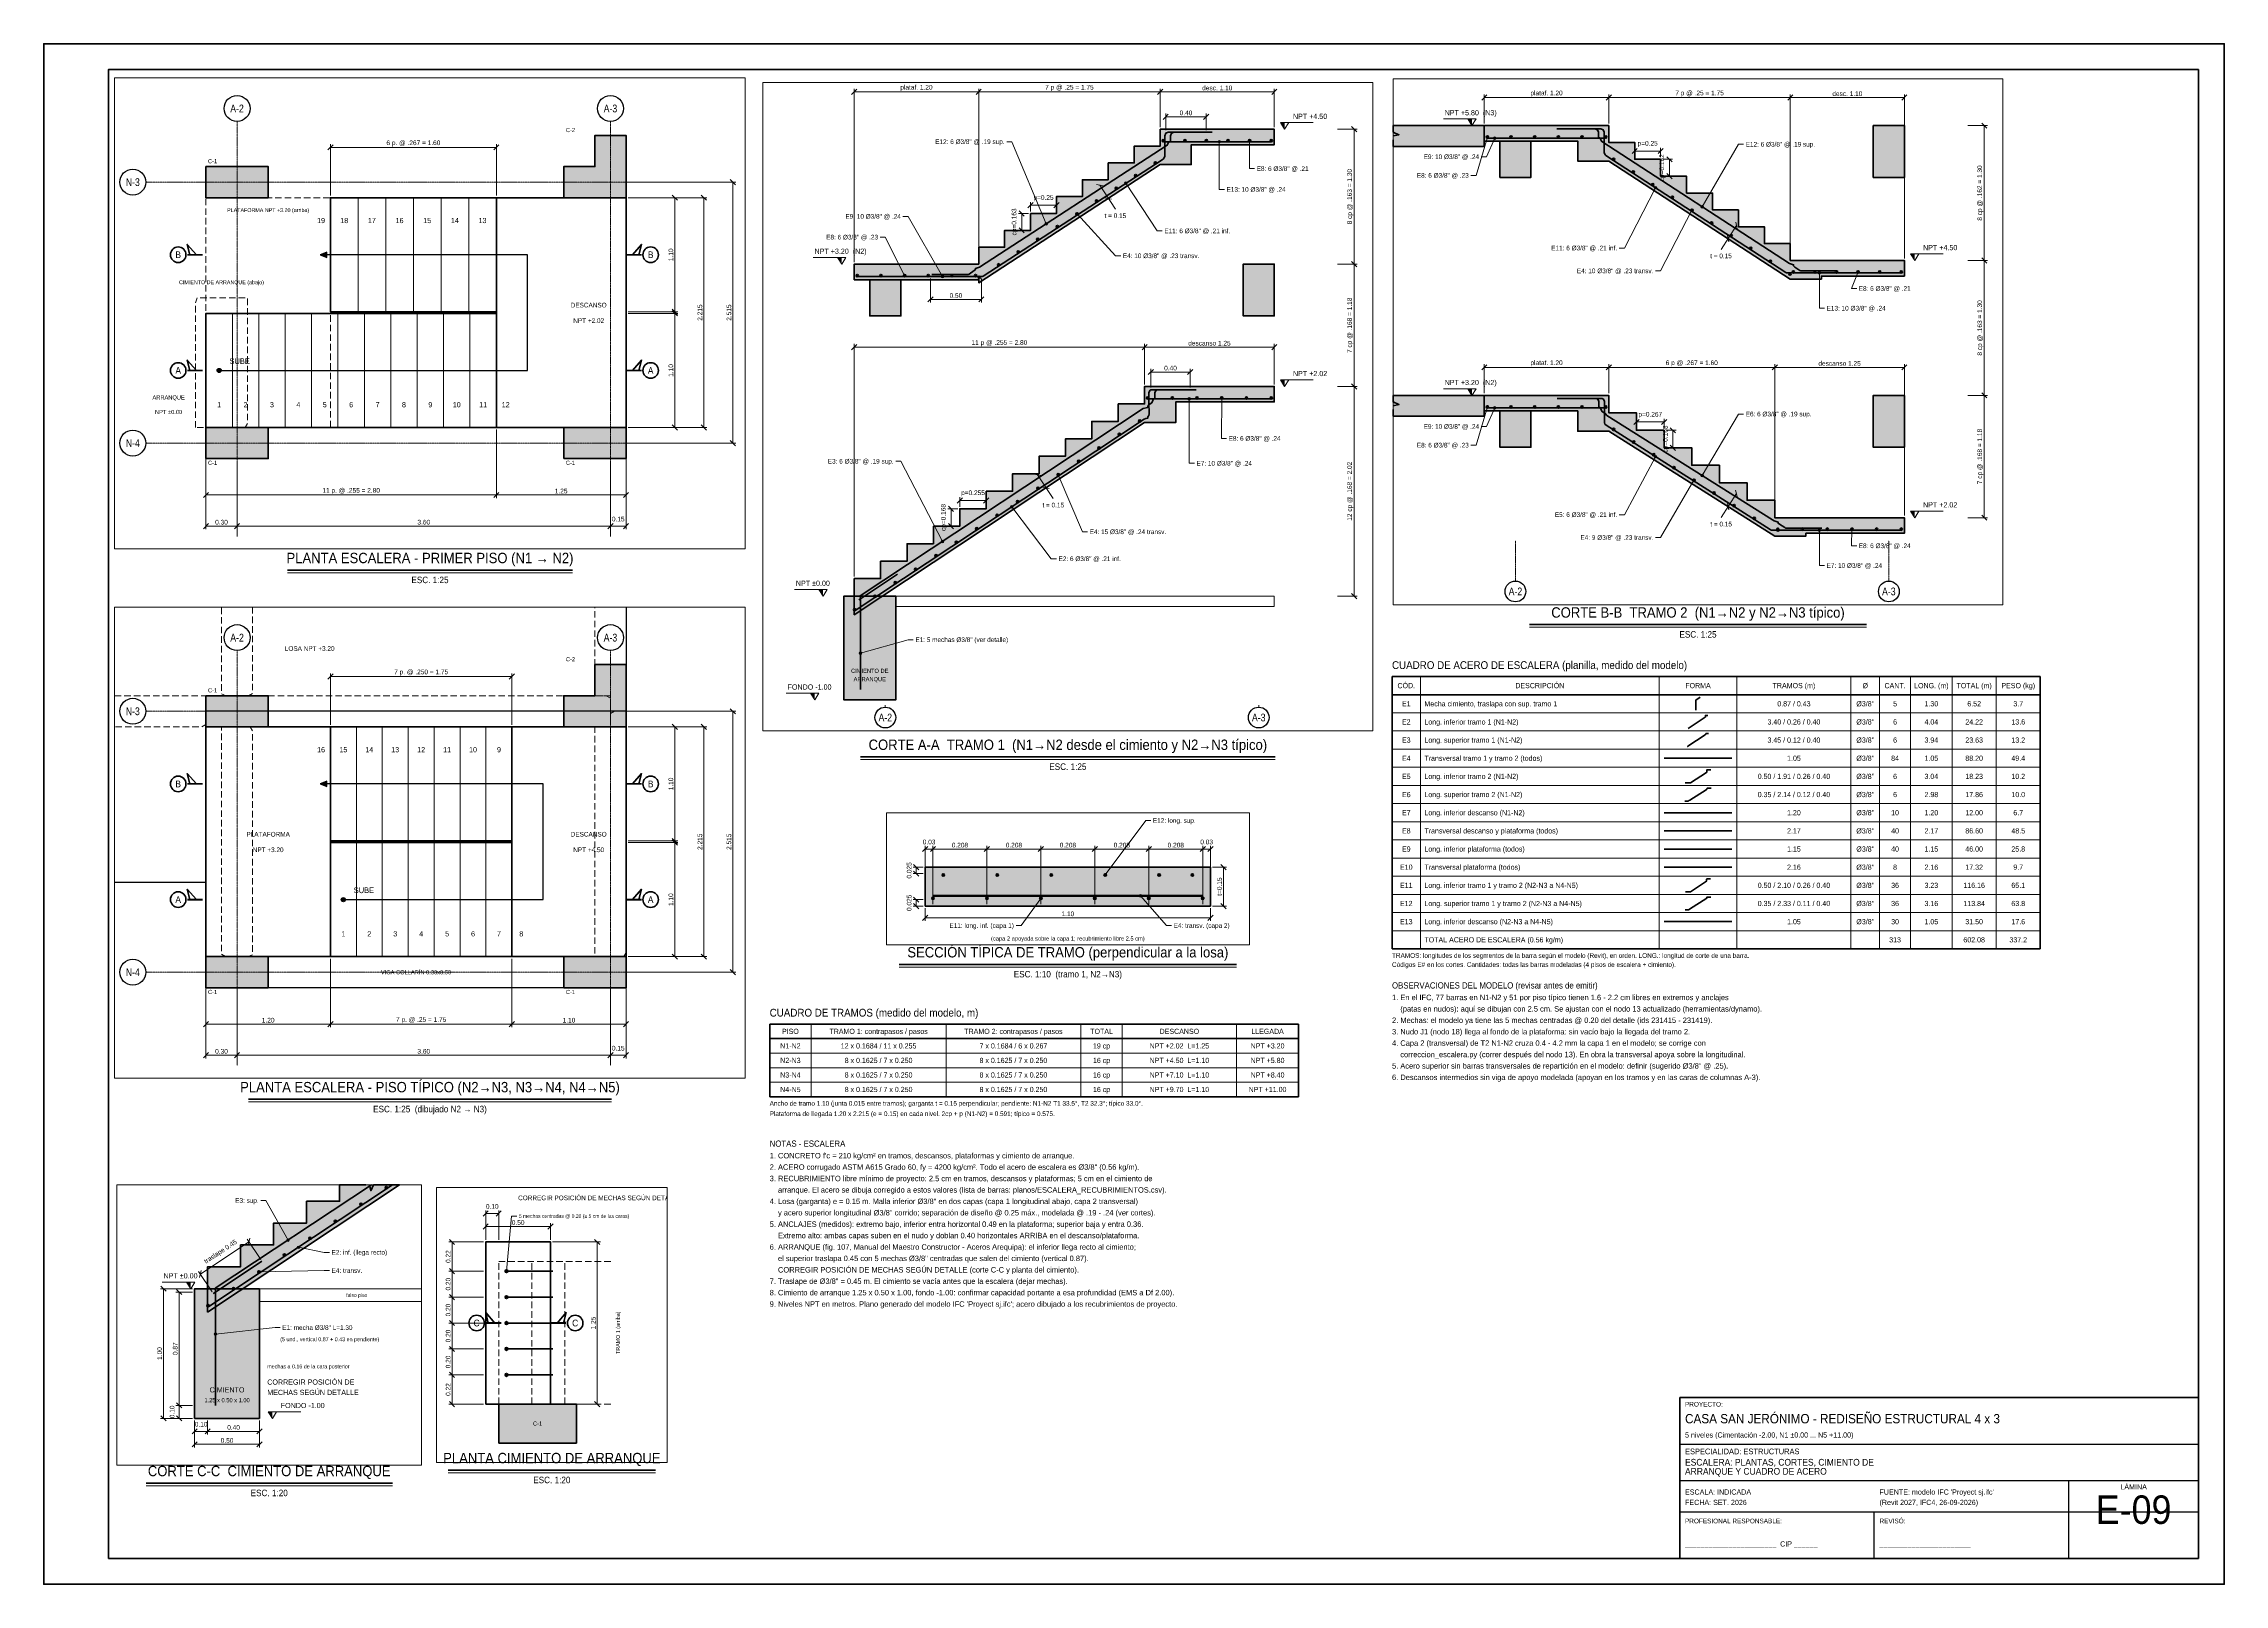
# Paper-space layout 'E-09' of a CAD drawing. Header units: metres, sheet in millimetres. Extents: x 0 to 841, y 0 to 594.
# The model-space entities are those that its viewports show. They can reach past a viewport. Long polylines and large blocks are cut down to what shows.
import ezdxf
from ezdxf.enums import TextEntityAlignment as Align

# ---------------------------------------------------------------- set-up
doc = ezdxf.new("R2010")
doc.units = ezdxf.units.M
doc.linetypes.add('EJE25', pattern=[0.4375, 0.3, -0.05, 0.0375, -0.05])
for name, color, linetype, lineweight in [('E-ACERO', 1, 'Continuous', 35), ('E-ACERO-TXT', 7, 'Continuous', 18), ('E-COLUMNA', 7, 'Continuous', 50), ('E-COLUMNA-ACH', 252, 'Continuous', 0), ('E-CORTE', 7, 'Continuous', 50), ('E-CORTE-ACH', 254, 'Continuous', 0), ('E-COTA', 7, 'Continuous', 13), ('E-EJES', 1, 'Continuous', 18), ('E-EJES-ID', 7, 'Continuous', 25), ('E-HOJA', 7, 'Continuous', 0), ('E-MARCO', 7, 'Continuous', 50), ('E-NIVEL', 7, 'Continuous', 18), ('E-OCULTO', 8, 'Continuous', 18), ('E-PROYECCION', 8, 'Continuous', 18), ('E-SECCION', 7, 'Continuous', 35), ('E-TABLA', 7, 'Continuous', 18), ('E-TEXTO', 7, 'Continuous', 18), ('E-TITULO', 7, 'Continuous', 35), ('E-VIGA', 7, 'Continuous', 30), ('E-ZAPATA', 7, 'Continuous', 40)]:
    doc.layers.add(name, color=color, linetype=linetype, lineweight=lineweight)
doc.layers.add('E-ESC-FLECHA', color=7, linetype='Continuous')
doc.layers.add('E-ESC-NUM', color=7, linetype='Continuous')
doc.layers.add('E-VPORT', color=7, linetype='Continuous', lineweight=13, plot=False)
doc.styles.add('ARIAL', font='arial.ttf')
doc.dimstyles.new('COTA10', dxfattribs={"dimtxt": 0.018, "dimasz": 0.012, "dimexe": 0.012, "dimexo": 0.008, "dimgap": 0.006, "dimtad": 1, "dimzin": 0, "dimdsep": 46, "dimtxsty": 'ARIAL', "dimtsz": 0.01, "dimcen": 2.5, "dimclrd": 7, "dimclre": 7, "dimclrt": 7, "dimazin": 3, "dimtfac": 1, "dimtmove": 2, "dimatfit": 3, "dimlwd": 13, "dimlwe": 13})
doc.dimstyles.new('COTA20', dxfattribs={"dimtxt": 0.036, "dimasz": 0.024, "dimexe": 0.024, "dimexo": 0.016, "dimgap": 0.012, "dimtad": 1, "dimzin": 0, "dimdsep": 46, "dimtxsty": 'ARIAL', "dimtsz": 0.02, "dimcen": 2.5, "dimclrd": 7, "dimclre": 7, "dimclrt": 7, "dimazin": 3, "dimtfac": 1, "dimtmove": 2, "dimatfit": 3, "dimlwd": 13, "dimlwe": 13})
doc.dimstyles.new('COTA25', dxfattribs={"dimtxt": 0.045, "dimasz": 0.03, "dimexe": 0.03, "dimexo": 0.02, "dimgap": 0.015, "dimtad": 1, "dimzin": 0, "dimdsep": 46, "dimtxsty": 'ARIAL', "dimtsz": 0.025, "dimcen": 2.5, "dimclrd": 7, "dimclre": 7, "dimclrt": 7, "dimazin": 3, "dimtfac": 1, "dimtmove": 2, "dimatfit": 3, "dimlwd": 13, "dimlwe": 13})

msp = doc.modelspace()

# ---------------------------------------------------------------- hatches: boundary and pattern name
at = {"layer": 'E-ACERO'}
h = msp.add_hatch(color=256, dxfattribs=at)
edge = h.paths.add_edge_path()
edge.add_arc((0.2197, 140.1202), 0.00476, 0, 360)
h = msp.add_hatch(color=256, dxfattribs=at)
edge = h.paths.add_edge_path()
edge.add_arc((0.4278, 140.1202), 0.00476, 0, 360)
h = msp.add_hatch(color=256, dxfattribs=at)
edge = h.paths.add_edge_path()
edge.add_arc((0.6359, 140.1202), 0.00476, 0, 360)
h = msp.add_hatch(color=256, dxfattribs=at)
edge = h.paths.add_edge_path()
edge.add_arc((0.844, 140.1202), 0.00476, 0, 360)
h = msp.add_hatch(color=256, dxfattribs=at)
edge = h.paths.add_edge_path()
edge.add_arc((1.0521, 140.1202), 0.00476, 0, 360)
h = msp.add_hatch(color=256, dxfattribs=at)
edge = h.paths.add_edge_path()
edge.add_arc((1.1802, 140.1202), 0.00476, 0, 360)
h = msp.add_hatch(color=256, dxfattribs=at)
edge = h.paths.add_edge_path()
edge.add_arc((0.1797, 140.0298), 0.00476, 0, 360)
h = msp.add_hatch(color=256, dxfattribs=at)
edge = h.paths.add_edge_path()
edge.add_arc((0.3878, 140.0298), 0.00476, 0, 360)
h = msp.add_hatch(color=256, dxfattribs=at)
edge = h.paths.add_edge_path()
edge.add_arc((0.5959, 140.0298), 0.00476, 0, 360)
h = msp.add_hatch(color=256, dxfattribs=at)
edge = h.paths.add_edge_path()
edge.add_arc((0.804, 140.0298), 0.00476, 0, 360)
h = msp.add_hatch(color=256, dxfattribs=at)
edge = h.paths.add_edge_path()
edge.add_arc((1.0121, 140.0298), 0.00476, 0, 360)
h = msp.add_hatch(color=256, dxfattribs=at)
edge = h.paths.add_edge_path()
edge.add_arc((1.2202, 140.0298), 0.00476, 0, 360)
h = msp.add_hatch(color=256, dxfattribs=at)
edge = h.paths.add_edge_path()
edge.add_arc((6.1598, 126.175), 0.011, 0, 360)
h = msp.add_hatch(color=256, dxfattribs=at)
edge = h.paths.add_edge_path()
edge.add_arc((6.1598, 125.975), 0.011, 0, 360)
h = msp.add_hatch(color=256, dxfattribs=at)
edge = h.paths.add_edge_path()
edge.add_arc((6.1598, 125.775), 0.011, 0, 360)
h = msp.add_hatch(color=256, dxfattribs=at)
edge = h.paths.add_edge_path()
edge.add_arc((6.1598, 125.575), 0.011, 0, 360)
h = msp.add_hatch(color=256, dxfattribs=at)
edge = h.paths.add_edge_path()
edge.add_arc((6.1598, 125.375), 0.011, 0, 360)
h = msp.add_hatch(color=256, dxfattribs=at)
edge = h.paths.add_edge_path()
edge.add_arc((7.4783, 110.7792), 0.009, 0, 360)
h = msp.add_hatch(color=256, dxfattribs=at)
edge = h.paths.add_edge_path()
edge.add_arc((7.2819, 110.6492), 0.009, 0, 360)
h = msp.add_hatch(color=256, dxfattribs=at)
edge = h.paths.add_edge_path()
edge.add_arc((7.0854, 110.5192), 0.009, 0, 360)
h = msp.add_hatch(color=256, dxfattribs=at)
edge = h.paths.add_edge_path()
edge.add_arc((6.889, 110.3893), 0.009, 0, 360)
h = msp.add_hatch(color=256, dxfattribs=at)
edge = h.paths.add_edge_path()
edge.add_arc((6.6925, 110.2593), 0.009, 0, 360)
h = msp.add_hatch(color=256, dxfattribs=at)
edge = h.paths.add_edge_path()
edge.add_arc((6.4961, 110.1293), 0.009, 0, 360)
h = msp.add_hatch(color=256, dxfattribs=at)
edge = h.paths.add_edge_path()
edge.add_arc((6.2996, 109.9993), 0.009, 0, 360)
h = msp.add_hatch(color=256, dxfattribs=at)
edge = h.paths.add_edge_path()
edge.add_arc((6.1031, 109.8693), 0.009, 0, 360)
h = msp.add_hatch(color=256, dxfattribs=at)
edge = h.paths.add_edge_path()
edge.add_arc((6.1298, 85.6893), 0.0113, 0, 360)
h = msp.add_hatch(color=256, dxfattribs=at)
edge = h.paths.add_edge_path()
edge.add_arc((6.3579, 85.6893), 0.0113, 0, 360)
h = msp.add_hatch(color=256, dxfattribs=at)
edge = h.paths.add_edge_path()
edge.add_arc((6.586, 85.6893), 0.0113, 0, 360)
h = msp.add_hatch(color=256, dxfattribs=at)
edge = h.paths.add_edge_path()
edge.add_arc((6.814, 85.6893), 0.0113, 0, 360)
h = msp.add_hatch(color=256, dxfattribs=at)
edge = h.paths.add_edge_path()
edge.add_arc((7.0421, 85.6893), 0.0113, 0, 360)
h = msp.add_hatch(color=256, dxfattribs=at)
edge = h.paths.add_edge_path()
edge.add_arc((7.2702, 85.6893), 0.0113, 0, 360)
h = msp.add_hatch(color=256, dxfattribs=at)
edge = h.paths.add_edge_path()
edge.add_arc((7.3464, 85.4753), 0.0113, 0, 360)
h = msp.add_hatch(color=256, dxfattribs=at)
edge = h.paths.add_edge_path()
edge.add_arc((7.5353, 85.3525), 0.0113, 0, 360)
h = msp.add_hatch(color=256, dxfattribs=at)
edge = h.paths.add_edge_path()
edge.add_arc((7.7242, 85.2297), 0.0113, 0, 360)
h = msp.add_hatch(color=256, dxfattribs=at)
edge = h.paths.add_edge_path()
edge.add_arc((7.9131, 85.107), 0.0113, 0, 360)
h = msp.add_hatch(color=256, dxfattribs=at)
edge = h.paths.add_edge_path()
edge.add_arc((8.102, 84.9842), 0.0113, 0, 360)
h = msp.add_hatch(color=256, dxfattribs=at)
edge = h.paths.add_edge_path()
edge.add_arc((8.2909, 84.8614), 0.0113, 0, 360)
h = msp.add_hatch(color=256, dxfattribs=at)
edge = h.paths.add_edge_path()
edge.add_arc((8.4798, 84.7386), 0.0113, 0, 360)
h = msp.add_hatch(color=256, dxfattribs=at)
edge = h.paths.add_edge_path()
edge.add_arc((8.6687, 84.6158), 0.0113, 0, 360)
h = msp.add_hatch(color=256, dxfattribs=at)
edge = h.paths.add_edge_path()
edge.add_arc((8.8576, 84.493), 0.0113, 0, 360)
h = msp.add_hatch(color=256, dxfattribs=at)
edge = h.paths.add_edge_path()
edge.add_arc((9.0465, 84.3703), 0.0113, 0, 360)
h = msp.add_hatch(color=256, dxfattribs=at)
edge = h.paths.add_edge_path()
edge.add_arc((9.0798, 84.3893), 0.0113, 0, 360)
h = msp.add_hatch(color=256, dxfattribs=at)
edge = h.paths.add_edge_path()
edge.add_arc((9.2879, 84.3893), 0.0113, 0, 360)
h = msp.add_hatch(color=256, dxfattribs=at)
edge = h.paths.add_edge_path()
edge.add_arc((9.496, 84.3893), 0.0113, 0, 360)
h = msp.add_hatch(color=256, dxfattribs=at)
edge = h.paths.add_edge_path()
edge.add_arc((9.704, 84.3893), 0.0113, 0, 360)
h = msp.add_hatch(color=256, dxfattribs=at)
edge = h.paths.add_edge_path()
edge.add_arc((9.9121, 84.3893), 0.0113, 0, 360)
h = msp.add_hatch(color=256, dxfattribs=at)
edge = h.paths.add_edge_path()
edge.add_arc((10.1202, 84.3893), 0.0113, 0, 360)
h = msp.add_hatch(color=256, dxfattribs=at)
edge = h.paths.add_edge_path()
edge.add_arc((6.1298, 83.0893), 0.0113, 0, 360)
h = msp.add_hatch(color=256, dxfattribs=at)
edge = h.paths.add_edge_path()
edge.add_arc((6.3579, 83.0893), 0.0113, 0, 360)
h = msp.add_hatch(color=256, dxfattribs=at)
edge = h.paths.add_edge_path()
edge.add_arc((6.586, 83.0893), 0.0113, 0, 360)
h = msp.add_hatch(color=256, dxfattribs=at)
edge = h.paths.add_edge_path()
edge.add_arc((6.814, 83.0893), 0.0113, 0, 360)
h = msp.add_hatch(color=256, dxfattribs=at)
edge = h.paths.add_edge_path()
edge.add_arc((7.0421, 83.0893), 0.0113, 0, 360)
h = msp.add_hatch(color=256, dxfattribs=at)
edge = h.paths.add_edge_path()
edge.add_arc((7.2702, 83.0893), 0.0113, 0, 360)
h = msp.add_hatch(color=256, dxfattribs=at)
edge = h.paths.add_edge_path()
edge.add_arc((7.3461, 82.8715), 0.0113, 0, 360)
h = msp.add_hatch(color=256, dxfattribs=at)
edge = h.paths.add_edge_path()
edge.add_arc((7.5399, 82.7491), 0.0113, 0, 360)
h = msp.add_hatch(color=256, dxfattribs=at)
edge = h.paths.add_edge_path()
edge.add_arc((7.7336, 82.6268), 0.0113, 0, 360)
h = msp.add_hatch(color=256, dxfattribs=at)
edge = h.paths.add_edge_path()
edge.add_arc((7.9273, 82.5045), 0.0113, 0, 360)
h = msp.add_hatch(color=256, dxfattribs=at)
edge = h.paths.add_edge_path()
edge.add_arc((8.121, 82.3821), 0.0113, 0, 360)
h = msp.add_hatch(color=256, dxfattribs=at)
edge = h.paths.add_edge_path()
edge.add_arc((8.3147, 82.2598), 0.0113, 0, 360)
h = msp.add_hatch(color=256, dxfattribs=at)
edge = h.paths.add_edge_path()
edge.add_arc((8.5084, 82.1374), 0.0113, 0, 360)
h = msp.add_hatch(color=256, dxfattribs=at)
edge = h.paths.add_edge_path()
edge.add_arc((8.7021, 82.0151), 0.0113, 0, 360)
h = msp.add_hatch(color=256, dxfattribs=at)
edge = h.paths.add_edge_path()
edge.add_arc((8.9298, 81.9103), 0.0113, 0, 360)
h = msp.add_hatch(color=256, dxfattribs=at)
edge = h.paths.add_edge_path()
edge.add_arc((9.1679, 81.9103), 0.0113, 0, 360)
h = msp.add_hatch(color=256, dxfattribs=at)
edge = h.paths.add_edge_path()
edge.add_arc((9.406, 81.9103), 0.0113, 0, 360)
h = msp.add_hatch(color=256, dxfattribs=at)
edge = h.paths.add_edge_path()
edge.add_arc((9.644, 81.9103), 0.0113, 0, 360)
h = msp.add_hatch(color=256, dxfattribs=at)
edge = h.paths.add_edge_path()
edge.add_arc((9.8821, 81.9103), 0.0113, 0, 360)
h = msp.add_hatch(color=256, dxfattribs=at)
edge = h.paths.add_edge_path()
edge.add_arc((10.1202, 81.9103), 0.0113, 0, 360)
h = msp.add_hatch(color=256, dxfattribs=at)
edge = h.paths.add_edge_path()
edge.add_arc((8.9314, 81.9008), 0.0113, 0, 360)
h = msp.add_hatch(color=256, dxfattribs=at)
edge = h.paths.add_edge_path()
edge.add_arc((9.0798, 54.3893), 0.0113, 0, 360)
h = msp.add_hatch(color=256, dxfattribs=at)
edge = h.paths.add_edge_path()
edge.add_arc((9.2879, 54.3893), 0.0113, 0, 360)
h = msp.add_hatch(color=256, dxfattribs=at)
edge = h.paths.add_edge_path()
edge.add_arc((9.496, 54.3893), 0.0113, 0, 360)
h = msp.add_hatch(color=256, dxfattribs=at)
edge = h.paths.add_edge_path()
edge.add_arc((9.704, 54.3893), 0.0113, 0, 360)
h = msp.add_hatch(color=256, dxfattribs=at)
edge = h.paths.add_edge_path()
edge.add_arc((9.9121, 54.3893), 0.0113, 0, 360)
h = msp.add_hatch(color=256, dxfattribs=at)
edge = h.paths.add_edge_path()
edge.add_arc((10.1202, 54.3893), 0.0113, 0, 360)
h = msp.add_hatch(color=256, dxfattribs=at)
edge = h.paths.add_edge_path()
edge.add_arc((9.0036, 54.1753), 0.0113, 0, 360)
h = msp.add_hatch(color=256, dxfattribs=at)
edge = h.paths.add_edge_path()
edge.add_arc((8.8147, 54.0525), 0.0113, 0, 360)
h = msp.add_hatch(color=256, dxfattribs=at)
edge = h.paths.add_edge_path()
edge.add_arc((8.6258, 53.9297), 0.0113, 0, 360)
h = msp.add_hatch(color=256, dxfattribs=at)
edge = h.paths.add_edge_path()
edge.add_arc((8.4369, 53.807), 0.0113, 0, 360)
h = msp.add_hatch(color=256, dxfattribs=at)
edge = h.paths.add_edge_path()
edge.add_arc((8.248, 53.6842), 0.0113, 0, 360)
h = msp.add_hatch(color=256, dxfattribs=at)
edge = h.paths.add_edge_path()
edge.add_arc((8.0591, 53.5614), 0.0113, 0, 360)
h = msp.add_hatch(color=256, dxfattribs=at)
edge = h.paths.add_edge_path()
edge.add_arc((7.8702, 53.4386), 0.0113, 0, 360)
h = msp.add_hatch(color=256, dxfattribs=at)
edge = h.paths.add_edge_path()
edge.add_arc((7.6813, 53.3158), 0.0113, 0, 360)
h = msp.add_hatch(color=256, dxfattribs=at)
edge = h.paths.add_edge_path()
edge.add_arc((7.4924, 53.193), 0.0113, 0, 360)
h = msp.add_hatch(color=256, dxfattribs=at)
edge = h.paths.add_edge_path()
edge.add_arc((6.1298, 53.0893), 0.0113, 0, 360)
h = msp.add_hatch(color=256, dxfattribs=at)
edge = h.paths.add_edge_path()
edge.add_arc((6.3579, 53.0893), 0.0113, 0, 360)
h = msp.add_hatch(color=256, dxfattribs=at)
edge = h.paths.add_edge_path()
edge.add_arc((6.586, 53.0893), 0.0113, 0, 360)
h = msp.add_hatch(color=256, dxfattribs=at)
edge = h.paths.add_edge_path()
edge.add_arc((6.814, 53.0893), 0.0113, 0, 360)
h = msp.add_hatch(color=256, dxfattribs=at)
edge = h.paths.add_edge_path()
edge.add_arc((7.0421, 53.0893), 0.0113, 0, 360)
h = msp.add_hatch(color=256, dxfattribs=at)
edge = h.paths.add_edge_path()
edge.add_arc((7.2702, 53.0893), 0.0113, 0, 360)
h = msp.add_hatch(color=256, dxfattribs=at)
edge = h.paths.add_edge_path()
edge.add_arc((7.3054, 53.0721), 0.0113, 0, 360)
h = msp.add_hatch(color=256, dxfattribs=at)
edge = h.paths.add_edge_path()
edge.add_arc((8.9298, 51.9103), 0.0113, 0, 360)
h = msp.add_hatch(color=256, dxfattribs=at)
edge = h.paths.add_edge_path()
edge.add_arc((9.1679, 51.9103), 0.0113, 0, 360)
h = msp.add_hatch(color=256, dxfattribs=at)
edge = h.paths.add_edge_path()
edge.add_arc((9.406, 51.9103), 0.0113, 0, 360)
h = msp.add_hatch(color=256, dxfattribs=at)
edge = h.paths.add_edge_path()
edge.add_arc((9.644, 51.9103), 0.0113, 0, 360)
h = msp.add_hatch(color=256, dxfattribs=at)
edge = h.paths.add_edge_path()
edge.add_arc((9.8821, 51.9103), 0.0113, 0, 360)
h = msp.add_hatch(color=256, dxfattribs=at)
edge = h.paths.add_edge_path()
edge.add_arc((10.1202, 51.9103), 0.0113, 0, 360)
h = msp.add_hatch(color=256, dxfattribs=at)
edge = h.paths.add_edge_path()
edge.add_arc((8.8535, 51.6891), 0.0113, 0, 360)
h = msp.add_hatch(color=256, dxfattribs=at)
edge = h.paths.add_edge_path()
edge.add_arc((8.657, 51.5591), 0.0113, 0, 360)
h = msp.add_hatch(color=256, dxfattribs=at)
edge = h.paths.add_edge_path()
edge.add_arc((8.4606, 51.4291), 0.0113, 0, 360)
h = msp.add_hatch(color=256, dxfattribs=at)
edge = h.paths.add_edge_path()
edge.add_arc((8.2641, 51.2992), 0.0113, 0, 360)
h = msp.add_hatch(color=256, dxfattribs=at)
edge = h.paths.add_edge_path()
edge.add_arc((8.0677, 51.1692), 0.0113, 0, 360)
h = msp.add_hatch(color=256, dxfattribs=at)
edge = h.paths.add_edge_path()
edge.add_arc((7.8712, 51.0392), 0.0113, 0, 360)
h = msp.add_hatch(color=256, dxfattribs=at)
edge = h.paths.add_edge_path()
edge.add_arc((7.6748, 50.9092), 0.0113, 0, 360)
h = msp.add_hatch(color=256, dxfattribs=at)
edge = h.paths.add_edge_path()
edge.add_arc((7.4783, 50.7792), 0.0113, 0, 360)
h = msp.add_hatch(color=256, dxfattribs=at)
edge = h.paths.add_edge_path()
edge.add_arc((7.2819, 50.6492), 0.0113, 0, 360)
h = msp.add_hatch(color=256, dxfattribs=at)
edge = h.paths.add_edge_path()
edge.add_arc((7.0854, 50.5192), 0.0113, 0, 360)
h = msp.add_hatch(color=256, dxfattribs=at)
edge = h.paths.add_edge_path()
edge.add_arc((6.889, 50.3893), 0.0113, 0, 360)
h = msp.add_hatch(color=256, dxfattribs=at)
edge = h.paths.add_edge_path()
edge.add_arc((6.6925, 50.2593), 0.0113, 0, 360)
h = msp.add_hatch(color=256, dxfattribs=at)
edge = h.paths.add_edge_path()
edge.add_arc((6.4961, 50.1293), 0.0113, 0, 360)
h = msp.add_hatch(color=256, dxfattribs=at)
edge = h.paths.add_edge_path()
edge.add_arc((6.2996, 49.9993), 0.0113, 0, 360)
h = msp.add_hatch(color=256, dxfattribs=at)
edge = h.paths.add_edge_path()
edge.add_arc((6.1031, 49.8693), 0.0113, 0, 360)
at = {"layer": 'E-ACERO-TXT'}
h = msp.add_hatch(color=256, dxfattribs=at)
edge = h.paths.add_edge_path()
edge.add_arc((0.844, 140.1202), 0.005, 0, 360)
h = msp.add_hatch(color=256, dxfattribs=at)
edge = h.paths.add_edge_path()
edge.add_arc((0.5959, 140.0298), 0.005, 0, 360)
h = msp.add_hatch(color=256, dxfattribs=at)
edge = h.paths.add_edge_path()
edge.add_arc((0.98, 140.0393), 0.005, 0, 360)
h = msp.add_hatch(color=256, dxfattribs=at)
edge = h.paths.add_edge_path()
edge.add_arc((6.1598, 126.175), 0.01, 0, 360)
h = msp.add_hatch(color=256, dxfattribs=at)
edge = h.paths.add_edge_path()
edge.add_arc((6.72, 110.3745), 0.01, 0, 360)
h = msp.add_hatch(color=256, dxfattribs=at)
edge = h.paths.add_edge_path()
edge.add_arc((6.8, 110.319), 0.01, 0, 360)
h = msp.add_hatch(color=256, dxfattribs=at)
edge = h.paths.add_edge_path()
edge.add_arc((6.4961, 110.1293), 0.01, 0, 360)
h = msp.add_hatch(color=256, dxfattribs=at)
edge = h.paths.add_edge_path()
edge.add_arc((6.1598, 109.65), 0.01, 0, 360)
h = msp.add_hatch(color=256, dxfattribs=at)
edge = h.paths.add_edge_path()
edge.add_arc((6.1298, 85.6893), 0.0125, 0, 360)
h = msp.add_hatch(color=256, dxfattribs=at)
edge = h.paths.add_edge_path()
edge.add_arc((6.2, 85.6798), 0.0125, 0, 360)
h = msp.add_hatch(color=256, dxfattribs=at)
edge = h.paths.add_edge_path()
edge.add_arc((7.75, 85.2016), 0.0125, 0, 360)
h = msp.add_hatch(color=256, dxfattribs=at)
edge = h.paths.add_edge_path()
edge.add_arc((8.2, 85.017), 0.0125, 0, 360)
h = msp.add_hatch(color=256, dxfattribs=at)
edge = h.paths.add_edge_path()
edge.add_arc((8.102, 84.9842), 0.0125, 0, 360)
h = msp.add_hatch(color=256, dxfattribs=at)
edge = h.paths.add_edge_path()
edge.add_arc((9.33, 84.3798), 0.0125, 0, 360)
h = msp.add_hatch(color=256, dxfattribs=at)
edge = h.paths.add_edge_path()
edge.add_arc((9.704, 84.3893), 0.0125, 0, 360)
h = msp.add_hatch(color=256, dxfattribs=at)
edge = h.paths.add_edge_path()
edge.add_arc((6.1298, 83.0893), 0.0125, 0, 360)
h = msp.add_hatch(color=256, dxfattribs=at)
edge = h.paths.add_edge_path()
edge.add_arc((6.2, 83.0798), 0.0125, 0, 360)
h = msp.add_hatch(color=256, dxfattribs=at)
edge = h.paths.add_edge_path()
edge.add_arc((7.75, 82.6089), 0.0125, 0, 360)
h = msp.add_hatch(color=256, dxfattribs=at)
edge = h.paths.add_edge_path()
edge.add_arc((8.2, 82.428), 0.0125, 0, 360)
h = msp.add_hatch(color=256, dxfattribs=at)
edge = h.paths.add_edge_path()
edge.add_arc((8.121, 82.3821), 0.0125, 0, 360)
h = msp.add_hatch(color=256, dxfattribs=at)
edge = h.paths.add_edge_path()
edge.add_arc((9.644, 81.9103), 0.0125, 0, 360)
h = msp.add_hatch(color=256, dxfattribs=at)
edge = h.paths.add_edge_path()
edge.add_arc((9.33, 81.9008), 0.0125, 0, 360)
h = msp.add_hatch(color=256, dxfattribs=at)
edge = h.paths.add_edge_path()
edge.add_arc((9.62, 54.3798), 0.0125, 0, 360)
h = msp.add_hatch(color=256, dxfattribs=at)
edge = h.paths.add_edge_path()
edge.add_arc((9.9121, 54.3893), 0.0125, 0, 360)
h = msp.add_hatch(color=256, dxfattribs=at)
edge = h.paths.add_edge_path()
edge.add_arc((8.72, 53.9796), 0.0125, 0, 360)
h = msp.add_hatch(color=256, dxfattribs=at)
edge = h.paths.add_edge_path()
edge.add_arc((8.248, 53.6842), 0.0125, 0, 360)
h = msp.add_hatch(color=256, dxfattribs=at)
edge = h.paths.add_edge_path()
edge.add_arc((7.95, 53.587), 0.0125, 0, 360)
h = msp.add_hatch(color=256, dxfattribs=at)
edge = h.paths.add_edge_path()
edge.add_arc((6.586, 53.0893), 0.0125, 0, 360)
h = msp.add_hatch(color=256, dxfattribs=at)
edge = h.paths.add_edge_path()
edge.add_arc((6.95, 53.0798), 0.0125, 0, 360)
h = msp.add_hatch(color=256, dxfattribs=at)
edge = h.paths.add_edge_path()
edge.add_arc((9.33, 51.9008), 0.0125, 0, 360)
h = msp.add_hatch(color=256, dxfattribs=at)
edge = h.paths.add_edge_path()
edge.add_arc((9.644, 51.9103), 0.0125, 0, 360)
h = msp.add_hatch(color=256, dxfattribs=at)
edge = h.paths.add_edge_path()
edge.add_arc((8.0677, 51.1692), 0.0125, 0, 360)
h = msp.add_hatch(color=256, dxfattribs=at)
edge = h.paths.add_edge_path()
edge.add_arc((7.62, 50.8615), 0.0125, 0, 360)
h = msp.add_hatch(color=256, dxfattribs=at)
edge = h.paths.add_edge_path()
edge.add_arc((6.95, 50.5267), 0.0125, 0, 360)
h = msp.add_hatch(color=256, dxfattribs=at)
edge = h.paths.add_edge_path()
edge.add_arc((6.1598, 49.45), 0.0125, 0, 360)
at = {"layer": 'E-COLUMNA-ACH'}
for points in [[(6.1, 124.85), (6.7, 124.85), (6.7, 125.15), (6.1, 125.15)], [(9.55, 22.365), (9.55, 22.665), (9.85, 22.665), (9.85, 22.965), (10.15, 22.965), (10.15, 22.365)], [(6.1, 22.365), (6.1, 22.665), (6.7, 22.665), (6.7, 22.365)], [(6.1, 19.85), (6.1, 20.15), (6.7, 20.15), (6.7, 19.85)], [(9.55, 19.85), (9.55, 20.15), (10.15, 20.15), (10.15, 19.85)], [(9.55, 2.365), (9.55, 2.665), (9.85, 2.665), (9.85, 2.965), (10.15, 2.965), (10.15, 2.365)], [(6.1, 2.365), (6.1, 2.665), (6.7, 2.665), (6.7, 2.365)], [(6.1, -0.15), (6.1, 0.15), (6.7, 0.15), (6.7, -0.15)], [(9.55, -0.15), (9.55, 0.15), (10.15, 0.15), (10.15, -0.15)]]:
    msp.add_hatch(color=256, dxfattribs=at).paths.add_polyline_path(points)
at = {"layer": 'E-CORTE-ACH'}
for points in [[(0.15, 140), (1.25, 140), (1.25, 140.15), (0.15, 140.15)], [(6.1, 109.8201), (6.1, 110.1684), (6.3545, 110.1684), (6.3545, 110.3368), (6.6091, 110.3368), (6.6091, 110.5053), (6.8636, 110.5053), (6.8636, 110.6737), (7.1182, 110.6737), (7.1182, 110.8), (7.5809, 110.8)], [(6, 109.5), (6, 110), (6.25, 110), (6.5, 110), (6.5, 109.5), (6.5, 109), (6.25, 109), (6, 109)], [(6.1, 85.6848), (6.1, 85.6), (5.22, 85.6), (5.22, 85.8), (6.1, 85.8)], [(7.3, 85.8), (7.3, 85.6375), (7.55, 85.6375), (7.55, 85.475), (7.8, 85.475), (7.8, 85.3125), (8.05, 85.3125), (8.05, 85.15), (8.3, 85.15), (8.3, 84.9875), (8.55, 84.9875), (8.55, 84.825), (8.8, 84.825), (8.8, 84.6625), (9.05, 84.6625), (9.05, 84.5), (10.15, 84.5), (10.15, 84.35), (9.35, 84.35), (9.35, 84.3211), (9.05, 84.3211), (7.3, 85.4586), (7, 85.4586), (7, 85.65), (6.1, 85.65), (6.1, 85.8)], [(10.0372, 85.8), (10.15, 85.8), (10.15, 85.6592), (10.15, 85.5112), (10.15, 85.3), (10.0372, 85.3), (9.9628, 85.3), (9.85, 85.3), (9.85, 85.4242), (9.85, 85.8), (9.9628, 85.8)], [(6.25, 85.65), (6.3245, 85.65), (6.55, 85.65), (6.55, 85.5631), (6.55, 85.3), (6.4755, 85.3), (6.25, 85.3), (6.25, 85.3869)], [(6.1, 83.0848), (6.1, 83), (5.22, 83), (5.22, 83.2), (6.1, 83.2)], [(7.3, 82.8542), (7, 82.8542), (7, 83.05), (6.1, 83.05), (6.1, 83.2), (7.3, 83.2), (7.3, 83.0316), (7.5667, 83.0316), (7.5667, 82.8632), (7.8333, 82.8632), (7.8333, 82.6947), (8.1, 82.6947), (8.1, 82.5263), (8.3667, 82.5263), (8.3667, 82.3579), (8.6333, 82.3579), (8.6333, 82.1895), (8.9, 82.1895), (8.9, 82.0211), (10.15, 82.0211), (10.15, 81.8711), (9.2, 81.8711), (9.2, 81.8436), (8.9, 81.8436)], [(10.0372, 83.2), (10.15, 83.2), (10.15, 83.0592), (10.15, 82.9112), (10.15, 82.7), (10.0372, 82.7), (9.9628, 82.7), (9.85, 82.7), (9.85, 82.8242), (9.85, 83.2), (9.9628, 83.2)], [(6.25, 83.05), (6.3245, 83.05), (6.55, 83.05), (6.55, 82.9631), (6.55, 82.7), (6.4755, 82.7), (6.25, 82.7), (6.25, 82.7869)], [(7.3, 53.3625), (7.55, 53.3625), (7.55, 53.525), (7.8, 53.525), (7.8, 53.6875), (8.05, 53.6875), (8.05, 53.85), (8.3, 53.85), (8.3, 54.0125), (8.55, 54.0125), (8.55, 54.175), (8.8, 54.175), (8.8, 54.3375), (9.05, 54.3375), (9.05, 54.5), (10.15, 54.5), (10.15, 54.35), (9.35, 54.35), (9.35, 54.1586), (9.05, 54.1586), (7.3, 53.0211), (7.3, 53.05), (6.1, 53.05), (6.1, 53.2), (7.3, 53.2)], [(10.1128, 53.2), (10.15, 53.2), (10.15, 53.1535), (10.15, 52.7698), (10.15, 52.7), (10.1128, 52.7), (9.8872, 52.7), (9.85, 52.7), (9.85, 53.0758), (9.85, 53.2), (9.8872, 53.2)], [(6.25, 53.05), (6.4755, 53.05), (6.55, 53.05), (6.55, 52.7869), (6.55, 52.7), (6.3245, 52.7), (6.25, 52.7), (6.25, 52.9631)], [(6.1, 50.1684), (6.3545, 50.1684), (6.3545, 50.3368), (6.6091, 50.3368), (6.6091, 50.5053), (6.8636, 50.5053), (6.8636, 50.6737), (7.1182, 50.6737), (7.1182, 50.8421), (7.3727, 50.8421), (7.3727, 51.0105), (7.6273, 51.0105), (7.6273, 51.1789), (7.8818, 51.1789), (7.8818, 51.3474), (8.1364, 51.3474), (8.1364, 51.5158), (8.3909, 51.5158), (8.3909, 51.6842), (8.6455, 51.6842), (8.6455, 51.8526), (8.9, 51.8526), (8.9, 52.0211), (10.15, 52.0211), (10.15, 51.8711), (9.2, 51.8711), (9.2, 51.6728), (8.9, 51.6728), (6.1, 49.8201)], [(6, 49.44), (6, 50), (6.22, 50), (6.5, 50), (6.5, 49.56), (6.5, 49), (6.22, 49), (6, 49)]]:
    msp.add_hatch(color=256, dxfattribs=at).paths.add_polyline_path(points)
at = {"layer": 'E-ESC-FLECHA'}
for points in [[(7.2, 21.815), (7.265, 21.79), (7.265, 21.84)], [(7.2, 1.815), (7.265, 1.79), (7.265, 1.84)]]:
    msp.add_hatch(color=7, dxfattribs=at).paths.add_polyline_path(points)
h = msp.add_hatch(color=256, dxfattribs=at)
edge = h.paths.add_edge_path()
edge.add_arc((7.425, 20.7), 0.02, 0, 360)
h = msp.add_hatch(color=256, dxfattribs=at)
edge = h.paths.add_edge_path()
edge.add_arc((6.2273, 0.7), 0.02, 0, 360)
at = {"layer": 'E-NIVEL'}
for points in [[(5.97, 110), (5.938, 110.0512), (5.97, 110.0512)], [(6.6, 109), (6.568, 109.0512), (6.6, 109.0512)], [(5.98, 85.8), (5.94, 85.864), (5.98, 85.864)], [(10.25, 84.5), (10.21, 84.564), (10.25, 84.564)], [(5.98, 83.2), (5.94, 83.264), (5.98, 83.264)], [(10.25, 82.0211), (10.21, 82.0851), (10.25, 82.0851)], [(10.25, 54.5), (10.21, 54.564), (10.25, 54.564)], [(5.98, 53.2), (5.94, 53.264), (5.98, 53.264)], [(10.25, 52.0211), (10.21, 52.0851), (10.25, 52.0851)], [(5.8, 50), (5.76, 50.064), (5.8, 50.064)], [(5.72, 49), (5.68, 49.064), (5.72, 49.064)]]:
    msp.add_hatch(color=7, dxfattribs=at).paths.add_polyline_path(points)

# ---------------------------------------------------------------- linework, layer by layer
at = {"layer": 'E-ACERO', "const_width": 0.00952}
msp.add_lwpolyline([(0.1813, 140.0393), (1.2186, 140.0393)], dxfattribs=at)
at = {"layer": 'E-ACERO'}
for points in [[(6.1598, 126.175), (6.5184, 126.175)], [(6.1598, 125.975), (6.5184, 125.975)], [(6.1598, 125.775), (6.5184, 125.775)], [(6.1598, 125.575), (6.5184, 125.575)], [(6.1598, 125.375), (6.5184, 125.375)], [(6.1084, 109.8614), (7.527, 110.8)], [(6.1431, 109.9628), (6.1597, 109.9738), (6.1583, 110.0029), (7.363, 110.8)], [(6.1598, 109.1), (6.1598, 109.9738), (6.5184, 110.2111)], [(9.5011, 84.3988), (9.1609, 84.3988), (9.1515, 84.4002), (9.1428, 84.4042), (9.0925, 84.4369), (9.0814, 84.4478), (9.0814, 84.4587), (9.061, 84.4641), (9.0422, 84.4696), (7.2319, 85.6462), (7.2235, 85.663), (7.2152, 85.6814), (7.204, 85.6814), (7.2, 85.6851), (7.2, 85.7369), (7.1902, 85.7605), (7.1667, 85.7702), (6.8, 85.7702)], [(9.5144, 84.3798), (9.0242, 84.3798), (9.0148, 84.3811), (9.0061, 84.3851), (7.2714, 85.5127), (7.2603, 85.5247), (7.2562, 85.5406), (7.2562, 85.7369), (7.2465, 85.7605), (7.2229, 85.7702), (6.8562, 85.7702)], [(6.1314, 85.6798), (7.2686, 85.6798)], [(9.0814, 84.3798), (10.1186, 84.3798)], [(9.3545, 81.9199), (9.0142, 81.9199), (9.0049, 81.9212), (8.9963, 81.9251), (8.946, 81.957), (8.9314, 81.9677), (8.9314, 81.9783), (8.9127, 81.9836), (8.8957, 81.989), (8.8787, 81.9993), (7.2827, 83.0073), (7.2685, 83.0221), (7.235, 83.0434), (7.2238, 83.0676), (7.2182, 83.0814), (7.2069, 83.0814), (7.2027, 83.0822), (7.2027, 83.1412), (7.193, 83.1648), (7.1812, 83.1697), (7.1694, 83.1686), (6.8027, 83.1686)], [(9.3652, 81.9008), (8.8749, 81.9008), (8.8656, 81.9021), (8.857, 81.906), (7.2738, 82.9112), (7.2624, 82.9233), (7.2583, 82.9394), (7.2583, 83.1407), (7.2486, 83.1643), (7.2368, 83.1692), (7.225, 83.1686), (6.8583, 83.1686)], [(6.1314, 83.0798), (7.2686, 83.0798)], [(8.9314, 81.9008), (10.1186, 81.9008)], [(6.8356, 53.0798), (7.3258, 53.0798), (7.3352, 53.0811), (7.3439, 53.0851), (9.0786, 54.2127), (9.0897, 54.2247), (9.0938, 54.2406), (9.0938, 54.4369), (9.1035, 54.4605), (9.1271, 54.4702), (9.4938, 54.4702)], [(6.8489, 53.0988), (7.1891, 53.0988), (7.1985, 53.1002), (7.2072, 53.1042), (7.2575, 53.1369), (7.2686, 53.1478), (7.2686, 53.1587), (7.289, 53.1641), (7.3078, 53.1696), (9.1181, 54.3462), (9.1348, 54.3798), (9.146, 54.3798), (9.15, 54.3851), (9.15, 54.4369), (9.1598, 54.4605), (9.1833, 54.4702), (9.55, 54.4702)], [(9.0814, 54.3798), (10.1186, 54.3798)], [(6.1314, 53.0798), (7.2686, 53.0798)], [(6.1084, 49.8614), (8.8951, 51.7052), (8.9124, 51.7107), (8.9314, 51.7162), (8.9314, 51.7271), (8.9394, 51.7394), (8.9432, 51.7556), (8.9411, 51.8659), (8.9408, 51.9008), (8.9404, 51.9027), (8.9394, 51.9578), (8.9487, 51.9816), (8.9604, 51.9867), (8.9721, 51.9897), (9.3387, 51.9897)], [(6.1431, 49.9628), (6.1597, 49.9738), (6.1583, 50.0029), (8.8849, 51.807), (8.9148, 51.8143), (8.9314, 51.818), (8.9314, 51.829), (8.9348, 51.84), (8.968, 51.862), (8.9847, 51.9008), (8.9958, 51.9008), (8.9996, 51.9014), (8.9985, 51.9578), (9.0079, 51.9816), (9.0196, 51.9867), (9.0312, 51.9897), (9.3978, 51.9897)], [(8.9314, 51.9008), (10.1186, 51.9008)], [(6.1598, 49.1), (6.1598, 49.9738), (6.5184, 50.2111)]]:
    msp.add_lwpolyline(points, dxfattribs=at)
for centre, radius in [((0.2197, 140.1202), 0.00476), ((0.4278, 140.1202), 0.00476), ((0.6359, 140.1202), 0.00476), ((0.844, 140.1202), 0.00476), ((1.0521, 140.1202), 0.00476), ((1.1802, 140.1202), 0.00476), ((0.1797, 140.0298), 0.00476), ((0.3878, 140.0298), 0.00476), ((0.5959, 140.0298), 0.00476), ((0.804, 140.0298), 0.00476), ((1.0121, 140.0298), 0.00476), ((1.2202, 140.0298), 0.00476), ((6.1598, 126.175), 0.011), ((6.1598, 125.975), 0.011), ((6.1598, 125.775), 0.011), ((6.1598, 125.575), 0.011), ((6.1598, 125.375), 0.011), ((7.4783, 110.7792), 0.009), ((7.2819, 110.6492), 0.009), ((7.0854, 110.5192), 0.009), ((6.889, 110.3893), 0.009), ((6.6925, 110.2593), 0.009), ((6.4961, 110.1293), 0.009), ((6.2996, 109.9993), 0.009), ((6.1031, 109.8693), 0.009), ((6.1298, 85.6893), 0.0113), ((6.3579, 85.6893), 0.0113), ((6.586, 85.6893), 0.0113), ((6.814, 85.6893), 0.0113), ((7.0421, 85.6893), 0.0113), ((7.2702, 85.6893), 0.0113), ((7.3464, 85.4753), 0.0113), ((7.5353, 85.3525), 0.0113), ((7.7242, 85.2297), 0.0113), ((7.9131, 85.107), 0.0113), ((8.102, 84.9842), 0.0113), ((8.2909, 84.8614), 0.0113), ((8.4798, 84.7386), 0.0113), ((8.6687, 84.6158), 0.0113), ((8.8576, 84.493), 0.0113), ((9.0465, 84.3703), 0.0113), ((9.0798, 84.3893), 0.0113), ((9.2879, 84.3893), 0.0113), ((9.496, 84.3893), 0.0113), ((9.704, 84.3893), 0.0113), ((9.9121, 84.3893), 0.0113), ((10.1202, 84.3893), 0.0113), ((6.1298, 83.0893), 0.0113), ((6.3579, 83.0893), 0.0113), ((6.586, 83.0893), 0.0113), ((6.814, 83.0893), 0.0113), ((7.0421, 83.0893), 0.0113), ((7.2702, 83.0893), 0.0113), ((7.3461, 82.8715), 0.0113), ((7.5399, 82.7491), 0.0113), ((7.7336, 82.6268), 0.0113), ((7.9273, 82.5045), 0.0113), ((8.121, 82.3821), 0.0113), ((8.3147, 82.2598), 0.0113), ((8.5084, 82.1374), 0.0113), ((8.7021, 82.0151), 0.0113), ((8.9298, 81.9103), 0.0113), ((9.1679, 81.9103), 0.0113), ((9.406, 81.9103), 0.0113), ((9.644, 81.9103), 0.0113), ((9.8821, 81.9103), 0.0113), ((10.1202, 81.9103), 0.0113), ((8.9314, 81.9008), 0.0113), ((9.0798, 54.3893), 0.0113), ((9.2879, 54.3893), 0.0113), ((9.496, 54.3893), 0.0113), ((9.704, 54.3893), 0.0113), ((9.9121, 54.3893), 0.0113), ((10.1202, 54.3893), 0.0113), ((9.0036, 54.1753), 0.0113), ((8.8147, 54.0525), 0.0113), ((8.6258, 53.9297), 0.0113), ((8.4369, 53.807), 0.0113), ((8.248, 53.6842), 0.0113), ((8.0591, 53.5614), 0.0113), ((7.8702, 53.4386), 0.0113), ((7.6813, 53.3158), 0.0113), ((7.4924, 53.193), 0.0113), ((6.1298, 53.0893), 0.0113), ((6.3579, 53.0893), 0.0113), ((6.586, 53.0893), 0.0113), ((6.814, 53.0893), 0.0113), ((7.0421, 53.0893), 0.0113), ((7.2702, 53.0893), 0.0113), ((7.3054, 53.0721), 0.0113), ((8.9298, 51.9103), 0.0113), ((9.1679, 51.9103), 0.0113), ((9.406, 51.9103), 0.0113), ((9.644, 51.9103), 0.0113), ((9.8821, 51.9103), 0.0113), ((10.1202, 51.9103), 0.0113), ((8.8535, 51.6891), 0.0113), ((8.657, 51.5591), 0.0113), ((8.4606, 51.4291), 0.0113), ((8.2641, 51.2992), 0.0113), ((8.0677, 51.1692), 0.0113), ((7.8712, 51.0392), 0.0113), ((7.6748, 50.9092), 0.0113), ((7.4783, 50.7792), 0.0113), ((7.2819, 50.6492), 0.0113), ((7.0854, 50.5192), 0.0113), ((6.889, 50.3893), 0.0113), ((6.6925, 50.2593), 0.0113), ((6.4961, 50.1293), 0.0113), ((6.2996, 49.9993), 0.0113), ((6.1031, 49.8693), 0.0113)]:
    msp.add_circle(centre, radius, dxfattribs=at)
at = {"layer": 'E-ACERO-TXT'}
for points in [[(0.844, 140.1202), (1, 140.33), (1.02, 140.33)], [(0.5959, 140.0298), (0.52, 139.925), (0.5, 139.925)], [(0.98, 140.0393), (1.08, 139.925), (1.1, 139.925)], [(6.1598, 126.175), (6.2, 126.6), (6.24, 126.6)], [(6.72, 110.3745), (6.55, 110.68), (6.51, 110.68)], [(6.8, 110.319), (7, 110.28), (7.04, 110.28)], [(6.4961, 110.1293), (7, 110.14), (7.04, 110.14)], [(6.1598, 109.65), (6.62, 109.7), (6.66, 109.7)], [(6.1298, 85.6893), (6.02, 85.32), (5.97, 85.32)], [(6.2, 85.6798), (6.12, 85.5), (6.07, 85.5)], [(8.2, 85.017), (8.55, 85.62), (8.6, 85.62)], [(7.75, 85.2016), (7.45, 84.62), (7.4, 84.62)], [(8.102, 84.9842), (7.8, 84.4), (7.75, 84.4)], [(9.33, 84.3798), (9.33, 84.04), (9.38, 84.04)], [(9.704, 84.3893), (9.64, 84.23), (9.69, 84.23)], [(6.1298, 83.0893), (6.02, 82.72), (5.97, 82.72)], [(6.2, 83.0798), (6.12, 82.9), (6.07, 82.9)], [(8.2, 82.428), (8.55, 83.02), (8.6, 83.02)], [(7.75, 82.6089), (7.45, 82.05), (7.4, 82.05)], [(8.121, 82.3821), (7.8, 81.83), (7.75, 81.83)], [(9.33, 81.9008), (9.33, 81.56), (9.38, 81.56)], [(9.644, 81.9103), (9.64, 81.75), (9.69, 81.75)], [(7.95, 53.587), (7.62, 54.38), (7.57, 54.38)], [(9.62, 54.3798), (9.62, 53.92), (9.67, 53.92)], [(9.9121, 54.3893), (9.91, 54.12), (9.96, 54.12)], [(8.72, 53.9796), (9.02, 53.52), (9.07, 53.52)], [(6.95, 53.0798), (6.62, 53.66), (6.57, 53.66)], [(8.248, 53.6842), (8.62, 53.28), (8.67, 53.28)], [(6.586, 53.0893), (6.4, 53.46), (6.35, 53.46)], [(9.33, 51.9008), (9.33, 51.28), (9.38, 51.28)], [(9.644, 51.9103), (9.64, 51.52), (9.69, 51.52)], [(6.95, 50.5267), (6.55, 51.3), (6.5, 51.3)], [(8.0677, 51.1692), (8.3, 50.62), (8.35, 50.62)], [(7.62, 50.8615), (8, 50.36), (8.05, 50.36)], [(6.1598, 49.45), (6.62, 49.58), (6.67, 49.58)]]:
    msp.add_lwpolyline(points, dxfattribs=at)
for centre, radius in [((0.844, 140.1202), 0.005), ((0.5959, 140.0298), 0.005), ((0.98, 140.0393), 0.005), ((6.1598, 126.175), 0.01), ((6.72, 110.3745), 0.01), ((6.8, 110.319), 0.01), ((6.4961, 110.1293), 0.01), ((6.1598, 109.65), 0.01), ((6.1298, 85.6893), 0.0125), ((6.2, 85.6798), 0.0125), ((7.75, 85.2016), 0.0125), ((8.2, 85.017), 0.0125), ((8.102, 84.9842), 0.0125), ((9.33, 84.3798), 0.0125), ((9.704, 84.3893), 0.0125), ((6.1298, 83.0893), 0.0125), ((6.2, 83.0798), 0.0125), ((7.75, 82.6089), 0.0125), ((8.2, 82.428), 0.0125), ((8.121, 82.3821), 0.0125), ((9.644, 81.9103), 0.0125), ((9.33, 81.9008), 0.0125), ((9.62, 54.3798), 0.0125), ((9.9121, 54.3893), 0.0125), ((8.72, 53.9796), 0.0125), ((8.248, 53.6842), 0.0125), ((7.95, 53.587), 0.0125), ((6.586, 53.0893), 0.0125), ((6.95, 53.0798), 0.0125), ((9.33, 51.9008), 0.0125), ((9.644, 51.9103), 0.0125), ((8.0677, 51.1692), 0.0125), ((7.62, 50.8615), 0.0125), ((6.95, 50.5267), 0.0125), ((6.1598, 49.45), 0.0125)]:
    msp.add_circle(centre, radius, dxfattribs=at)
at = {"layer": 'E-COLUMNA'}
for points in [[(6.1, 124.85), (6.7, 124.85), (6.7, 125.15), (6.1, 125.15)], [(9.55, 22.365), (9.55, 22.665), (9.85, 22.665), (9.85, 22.965), (10.15, 22.965), (10.15, 22.365)], [(6.1, 22.365), (6.1, 22.665), (6.7, 22.665), (6.7, 22.365)], [(6.1, 19.85), (6.1, 20.15), (6.7, 20.15), (6.7, 19.85)], [(9.55, 19.85), (9.55, 20.15), (10.15, 20.15), (10.15, 19.85)], [(9.55, 2.365), (9.55, 2.665), (9.85, 2.665), (9.85, 2.965), (10.15, 2.965), (10.15, 2.365)], [(6.1, 2.365), (6.1, 2.665), (6.7, 2.665), (6.7, 2.365)], [(6.1, -0.15), (6.1, 0.15), (6.7, 0.15), (6.7, -0.15)], [(9.55, -0.15), (9.55, 0.15), (10.15, 0.15), (10.15, -0.15)]]:
    msp.add_lwpolyline(points, close=True, dxfattribs=at)
at = {"layer": 'E-CORTE'}
for points in [[(0.15, 140), (1.25, 140), (1.25, 140.15), (0.15, 140.15)], [(6.1, 20.15), (7.3, 20.15), (7.3, 22.365), (6.1, 22.365)], [(7.3, 21.265), (9.05, 21.265), (9.05, 22.365), (7.3, 22.365)], [(9.05, 20.15), (10.15, 20.15), (10.15, 22.365), (9.05, 22.365)], [(7.3, 20.15), (9.05, 20.15), (9.05, 21.25), (7.3, 21.25)], [(7.3, 1.265), (8.9, 1.265), (8.9, 2.365), (7.3, 2.365)], [(8.9, 0.15), (10.15, 0.15), (10.15, 2.365), (8.9, 2.365)], [(6.1, 0.15), (8.9, 0.15), (8.9, 1.25), (6.1, 1.25)]]:
    msp.add_lwpolyline(points, close=True, dxfattribs=at)
for points in [[(7.1182, 110.7999), (7.3195, 110.7999), (7.3405, 110.8449), (7.3585, 110.7549), (7.3795, 110.7999), (7.5808, 110.7999)], [(6.1, 109.8201), (6.1, 110.1684), (6.3545, 110.1684), (6.3545, 110.3368), (6.6091, 110.3368), (6.6091, 110.5053), (6.8636, 110.5053), (6.8636, 110.6737), (7.1182, 110.6737), (7.1182, 110.7999)], [(7.5808, 110.7999), (6.1, 109.8201)], [(6, 109.5), (6, 110), (6.25, 110), (6.5, 110), (6.5, 109.5), (6.5, 109), (6.25, 109), (6, 109), (6, 109.5)], [(5.2201, 85.6), (5.2201, 85.6625), (5.1638, 85.6887), (5.2763, 85.7113), (5.2201, 85.7375), (5.2201, 85.8)], [(5.2201, 85.8), (6.1, 85.8), (6.1, 85.6848)], [(7.3, 85.8), (7.3, 85.6375), (7.55, 85.6375), (7.55, 85.475), (7.8, 85.475), (7.8, 85.3125), (8.05, 85.3125), (8.05, 85.15), (8.3, 85.15), (8.3, 84.9875), (8.55, 84.9875), (8.55, 84.825), (8.8, 84.825), (8.8, 84.6625), (9.05, 84.6625), (9.05, 84.5), (10.15, 84.5), (10.15, 84.35), (9.35, 84.35), (9.35, 84.3211), (9.05, 84.3211), (7.3, 85.4586), (7, 85.4586), (7, 85.65), (6.1, 85.65), (6.1, 85.8), (7.3, 85.8)], [(10.0372, 85.8), (10.15, 85.8), (10.15, 85.6592), (10.15, 85.5112), (10.15, 85.3), (10.0372, 85.3), (9.9628, 85.3), (9.85, 85.3), (9.85, 85.4242), (9.85, 85.8), (9.9628, 85.8), (10.0372, 85.8)], [(6.1, 85.6848), (6.1, 85.6), (5.2201, 85.6)], [(6.25, 85.65), (6.3245, 85.65), (6.55, 85.65), (6.55, 85.5631), (6.55, 85.3), (6.4755, 85.3), (6.25, 85.3), (6.25, 85.3869), (6.25, 85.65)], [(5.2201, 83), (5.2201, 83.0625), (5.1638, 83.0888), (5.2763, 83.1112), (5.2201, 83.1375), (5.2201, 83.2)], [(5.2201, 83.2), (6.1, 83.2), (6.1, 83.0848)], [(7.3, 82.8542), (7, 82.8542), (7, 83.05), (6.1, 83.05), (6.1, 83.2), (7.3, 83.2), (7.3, 83.0316), (7.5667, 83.0316), (7.5667, 82.8632), (7.8333, 82.8632), (7.8333, 82.6947), (8.1, 82.6947), (8.1, 82.5263), (8.3667, 82.5263), (8.3667, 82.3579), (8.6333, 82.3579), (8.6333, 82.1895), (8.9, 82.1895), (8.9, 82.0211), (10.15, 82.0211), (10.15, 81.8711), (9.2, 81.8711), (9.2, 81.8436), (8.9, 81.8436), (7.3, 82.8542)], [(10.0372, 83.2), (10.15, 83.2), (10.15, 83.0592), (10.15, 82.9112), (10.15, 82.7), (10.0372, 82.7), (9.9628, 82.7), (9.85, 82.7), (9.85, 82.8242), (9.85, 83.2), (9.9628, 83.2), (10.0372, 83.2)], [(6.1, 83.0848), (6.1, 83), (5.2201, 83)], [(6.25, 83.05), (6.3245, 83.05), (6.55, 83.05), (6.55, 82.9631), (6.55, 82.7), (6.4755, 82.7), (6.25, 82.7), (6.25, 82.7869), (6.25, 83.05)], [(7.3, 53.3625), (7.55, 53.3625), (7.55, 53.525), (7.8, 53.525), (7.8, 53.6875), (8.05, 53.6875), (8.05, 53.85), (8.3, 53.85), (8.3, 54.0125), (8.55, 54.0125), (8.55, 54.175), (8.8, 54.175), (8.8, 54.3375), (9.05, 54.3375), (9.05, 54.5), (10.15, 54.5), (10.15, 54.35), (9.35, 54.35), (9.35, 54.1586), (9.05, 54.1586), (7.3, 53.0211), (7.3, 53.05), (6.1, 53.05), (6.1, 53.2), (7.3, 53.2), (7.3, 53.3625)], [(10.1128, 53.2), (10.15, 53.2), (10.15, 53.1535), (10.15, 52.7698), (10.15, 52.7), (10.1128, 52.7), (9.8872, 52.7), (9.85, 52.7), (9.85, 53.0758), (9.85, 53.2), (9.8872, 53.2), (10.1128, 53.2)], [(6.25, 53.05), (6.4755, 53.05), (6.55, 53.05), (6.55, 52.7869), (6.55, 52.7), (6.3245, 52.7), (6.25, 52.7), (6.25, 52.9631), (6.25, 53.05)], [(6.1, 50.1684), (6.3545, 50.1684), (6.3545, 50.3368), (6.6091, 50.3368), (6.6091, 50.5053), (6.8636, 50.5053), (6.8636, 50.6737), (7.1182, 50.6737), (7.1182, 50.8421), (7.3727, 50.8421), (7.3727, 51.0105), (7.6273, 51.0105), (7.6273, 51.1789), (7.8818, 51.1789), (7.8818, 51.3474), (8.1364, 51.3474), (8.1364, 51.5158), (8.3909, 51.5158), (8.3909, 51.6842), (8.6455, 51.6842), (8.6455, 51.8526), (8.9, 51.8526), (8.9, 52.0211), (10.15, 52.0211), (10.15, 51.8711), (9.2, 51.8711), (9.2, 51.6728), (8.9, 51.6728), (6.1, 49.8201), (6.1, 50.1684)], [(6, 49.44), (6, 50), (6.22, 50), (6.5, 50), (6.5, 49.56), (6.5, 49), (6.22, 49), (6, 49), (6, 49.44)]]:
    msp.add_lwpolyline(points, dxfattribs=at)
at = {"layer": 'E-COTA'}
for p, q in [((8.5251, 84.868), (8.5384, 84.8057)), ((8.5317, 84.8369), (8.3819, 84.6063)), ((8.4434, 84.7422), (8.4566, 84.68)), ((8.5301, 82.2547), (8.3833, 82.0222)), ((8.5231, 82.2857), (8.5371, 82.2236)), ((8.443, 82.1589), (8.457, 82.0968)), ((8.4371, 53.966), (8.4994, 53.9528)), ((8.4683, 53.9594), (8.6181, 53.7288)), ((8.5189, 53.8402), (8.5811, 53.827)), ((7.836, 51.1756), (7.8984, 51.1629)), ((7.8672, 51.1693), (8.019, 50.94)), ((7.9188, 51.0505), (7.9812, 51.0378))]:
    msp.add_line(p, q, dxfattribs=at)
at = {"layer": 'E-EJES', "linetype": 'EJE25'}
for p, q in [((6.4, 81.41), (6.4, 81.8)), ((10, 81.41), (10, 81.8)), ((6.4, 48.93), (6.4, 48.95)), ((10, 48.93), (10, 48.95)), ((6.4, 19.1), (6.4, 23.1)), ((10, 19.1), (10, 23.1)), ((5.52, 22.515), (11.12, 22.515)), ((5.52, 20), (11.12, 20)), ((6.4, -0.9), (6.4, 3.1)), ((10, -0.9), (10, 3.1)), ((5.52, 2.515), (11.12, 2.515)), ((5.52, 0), (11.12, 0))]:
    msp.add_line(p, q, dxfattribs=at)
at = {"layer": 'E-EJES-ID'}
for centre, radius in [((6.4, 81.31), 0.1), ((10, 81.31), 0.1), ((6.4, 48.83), 0.1), ((10, 48.83), 0.1), ((6.4, 23.225), 0.125), ((10, 23.225), 0.125), ((5.395, 22.515), 0.125), ((5.395, 20), 0.125), ((6.4, 3.225), 0.125), ((10, 3.225), 0.125), ((5.395, 2.515), 0.125), ((5.395, 0), 0.125)]:
    msp.add_circle(centre, radius, dxfattribs=at)
at = {"layer": 'E-ESC-FLECHA'}
for points in [[(7.2, 21.815), (7.265, 21.79), (7.265, 21.84)], [(7.2, 1.815), (7.265, 1.79), (7.265, 1.84)]]:
    msp.add_lwpolyline(points, close=True, dxfattribs=at)
for points in [[(7.425, 20.7), (9.35, 20.7), (9.35, 21.815), (7.2, 21.815)], [(6.2273, 0.7), (9.2, 0.7), (9.2, 1.815), (7.2, 1.815)]]:
    msp.add_lwpolyline(points, dxfattribs=at)
for centre in [(7.425, 20.7), (6.2273, 0.7)]:
    msp.add_circle(centre, 0.02, dxfattribs=at)
at = {"layer": 'E-NIVEL'}
for p, q in [((5.75, 110.0512), (6.002, 110.0512)), ((6.568, 109.0512), (6.82, 109.0512)), ((5.705, 85.864), (6.02, 85.864)), ((10.21, 84.564), (10.525, 84.564)), ((5.705, 83.264), (6.02, 83.264)), ((10.21, 82.0851), (10.525, 82.0851)), ((10.21, 54.564), (10.525, 54.564)), ((5.705, 53.264), (6.02, 53.264)), ((10.21, 52.0851), (10.525, 52.0851)), ((5.525, 50.064), (5.84, 50.064)), ((5.445, 49.064), (5.76, 49.064))]:
    msp.add_line(p, q, dxfattribs=at)
for points in [[(5.97, 110), (5.938, 110.0512), (6.002, 110.0512)], [(6.6, 109), (6.568, 109.0512), (6.632, 109.0512)], [(5.98, 85.8), (5.94, 85.864), (6.02, 85.864)], [(10.25, 84.5), (10.21, 84.564), (10.29, 84.564)], [(5.98, 83.2), (5.94, 83.264), (6.02, 83.264)], [(10.25, 82.0211), (10.21, 82.0851), (10.29, 82.0851)], [(10.25, 54.5), (10.21, 54.564), (10.29, 54.564)], [(5.98, 53.2), (5.94, 53.264), (6.02, 53.264)], [(10.25, 52.0211), (10.21, 52.0851), (10.29, 52.0851)], [(5.8, 50), (5.76, 50.064), (5.84, 50.064)], [(5.72, 49), (5.68, 49.064), (5.76, 49.064)]]:
    msp.add_lwpolyline(points, close=True, dxfattribs=at)
at = {"layer": 'E-OCULTO'}
for p, q in [((6.1, 126.25), (6.15, 126.25)), ((6.1, 126.186), (6.1, 126.236)), ((6.1, 126.186), (6.1, 126.236)), ((6.174, 126.25), (6.224, 126.25)), ((6.248, 126.25), (6.298, 126.25)), ((6.322, 126.25), (6.372, 126.25)), ((6.3545, 126.186), (6.3545, 126.236)), ((6.396, 126.25), (6.446, 126.25)), ((6.47, 126.25), (6.52, 126.25)), ((6.544, 126.25), (6.594, 126.25)), ((6.6091, 126.186), (6.6091, 126.236)), ((6.618, 126.25), (6.668, 126.25)), ((6.692, 126.25), (6.742, 126.25)), ((6.766, 126.25), (6.816, 126.25)), ((6.84, 126.25), (6.89, 126.25)), ((6.914, 126.25), (6.964, 126.25)), ((6.1, 126.112), (6.1, 126.162)), ((6.1, 126.112), (6.1, 126.162)), ((6.3545, 126.112), (6.3545, 126.162)), ((6.6091, 126.112), (6.6091, 126.162)), ((6.1, 126.038), (6.1, 126.088)), ((6.1, 126.038), (6.1, 126.088)), ((6.3545, 126.038), (6.3545, 126.088)), ((6.6091, 126.038), (6.6091, 126.088)), ((6.1, 125.964), (6.1, 126.014)), ((6.1, 125.964), (6.1, 126.014)), ((6.3545, 125.964), (6.3545, 126.014)), ((6.6091, 125.964), (6.6091, 126.014)), ((6.1, 125.89), (6.1, 125.94)), ((6.1, 125.89), (6.1, 125.94)), ((6.3545, 125.89), (6.3545, 125.94)), ((6.6091, 125.89), (6.6091, 125.94)), ((6.1, 125.816), (6.1, 125.866)), ((6.1, 125.816), (6.1, 125.866)), ((6.3545, 125.816), (6.3545, 125.866)), ((6.6091, 125.816), (6.6091, 125.866)), ((6.1, 125.742), (6.1, 125.792)), ((6.1, 125.742), (6.1, 125.792)), ((6.3545, 125.742), (6.3545, 125.792)), ((6.6091, 125.742), (6.6091, 125.792)), ((6.1, 125.668), (6.1, 125.718)), ((6.1, 125.668), (6.1, 125.718)), ((6.3545, 125.668), (6.3545, 125.718)), ((6.6091, 125.668), (6.6091, 125.718)), ((6.1, 125.594), (6.1, 125.644)), ((6.1, 125.594), (6.1, 125.644)), ((6.1, 125.52), (6.1, 125.57)), ((6.1, 125.52), (6.1, 125.57)), ((6.3545, 125.594), (6.3545, 125.644)), ((6.3545, 125.52), (6.3545, 125.57)), ((6.6091, 125.594), (6.6091, 125.644)), ((6.6091, 125.52), (6.6091, 125.57)), ((6.1, 125.446), (6.1, 125.496)), ((6.1, 125.446), (6.1, 125.496)), ((6.3545, 125.446), (6.3545, 125.496)), ((6.6091, 125.446), (6.6091, 125.496)), ((6.1, 125.372), (6.1, 125.422)), ((6.1, 125.372), (6.1, 125.422)), ((6.3545, 125.372), (6.3545, 125.422)), ((6.6091, 125.372), (6.6091, 125.422)), ((6.1, 125.298), (6.1, 125.348)), ((6.1, 125.298), (6.1, 125.348)), ((6.3545, 125.298), (6.3545, 125.348)), ((6.6091, 125.298), (6.6091, 125.348)), ((6.1, 125.224), (6.1, 125.274)), ((6.1, 125.224), (6.1, 125.274)), ((6.3545, 125.224), (6.3545, 125.274)), ((6.6091, 125.224), (6.6091, 125.274)), ((6.1, 125.15), (6.1, 125.2)), ((6.1, 125.15), (6.1, 125.2)), ((6.1, 125.15), (6.15, 125.15)), ((6.174, 125.15), (6.224, 125.15)), ((6.248, 125.15), (6.298, 125.15)), ((6.322, 125.15), (6.372, 125.15)), ((6.3545, 125.15), (6.3545, 125.2)), ((6.396, 125.15), (6.446, 125.15)), ((6.47, 125.15), (6.52, 125.15)), ((6.544, 125.15), (6.594, 125.15)), ((6.6091, 125.15), (6.6091, 125.2)), ((6.618, 125.15), (6.668, 125.15)), ((6.692, 125.15), (6.742, 125.15)), ((6.766, 125.15), (6.816, 125.15)), ((6.84, 125.15), (6.89, 125.15)), ((6.914, 125.15), (6.964, 125.15)), ((6.25, 23.4525), (6.25, 23.515)), ((6.55, 23.5199), (6.55, 23.4574)), ((9.85, 23.51), (9.85, 23.5199)), ((9.85, 23.4175), (9.85, 23.48)), ((10.15, 23.5199), (10.15, 23.4574)), ((6.25, 23.36), (6.25, 23.4225)), ((6.55, 23.4274), (6.55, 23.3649)), ((9.85, 23.325), (9.85, 23.3875)), ((10.15, 23.4274), (10.15, 23.3649)), ((6.25, 23.2675), (6.25, 23.33)), ((6.55, 23.3349), (6.55, 23.2724)), ((10.15, 23.3349), (10.15, 23.2724)), ((6.25, 23.175), (6.25, 23.2375)), ((6.55, 23.2424), (6.55, 23.1799)), ((9.85, 23.2325), (9.85, 23.295)), ((10.15, 23.2424), (10.15, 23.1799)), ((6.25, 23.0825), (6.25, 23.145)), ((6.55, 23.1499), (6.55, 23.0874)), ((9.85, 23.14), (9.85, 23.2025)), ((10.15, 23.1499), (10.15, 23.0874)), ((6.25, 22.99), (6.25, 23.0525)), ((6.55, 23.0574), (6.55, 22.9949)), ((9.85, 23.0475), (9.85, 23.11)), ((10.15, 23.0574), (10.15, 22.9949)), ((6.25, 22.8975), (6.25, 22.96)), ((6.55, 22.9649), (6.55, 22.9024)), ((9.85, 22.955), (9.85, 23.0175)), ((10.15, 22.9649), (10.15, 22.9024)), ((9.85, 22.8625), (9.85, 22.925)), ((6.25, 22.805), (6.25, 22.8675)), ((6.55, 22.8724), (6.55, 22.8099)), ((9.85, 22.77), (9.85, 22.8325)), ((10.15, 22.8724), (10.15, 22.8099)), ((6.25, 22.7125), (6.25, 22.775)), ((6.55, 22.7799), (6.55, 22.7174)), ((9.85, 22.6775), (9.85, 22.74)), ((10.15, 22.7799), (10.15, 22.7174)), ((5.2201, 22.665), (5.2826, 22.665)), ((5.3126, 22.665), (5.3751, 22.665)), ((5.4051, 22.665), (5.4676, 22.665)), ((5.4976, 22.665), (5.5601, 22.665)), ((5.5901, 22.665), (5.6526, 22.665)), ((5.6826, 22.665), (5.7451, 22.665)), ((5.7751, 22.665), (5.8376, 22.665)), ((5.8676, 22.665), (5.9301, 22.665)), ((5.9601, 22.665), (6.0226, 22.665)), ((6.0526, 22.665), (6.1, 22.665)), ((6.1, 22.665), (6.1, 22.6025)), ((6.2949, 22.665), (6.25, 22.6825)), ((6.3874, 22.665), (6.3249, 22.665)), ((6.4799, 22.665), (6.4174, 22.665)), ((6.55, 22.6874), (6.5099, 22.665)), ((6.7, 22.665), (6.7625, 22.665)), ((6.7, 22.5875), (6.7, 22.65)), ((6.7925, 22.665), (6.855, 22.665)), ((6.885, 22.665), (6.9475, 22.665)), ((6.9775, 22.665), (7.04, 22.665)), ((7.07, 22.665), (7.1325, 22.665)), ((7.1625, 22.665), (7.225, 22.665)), ((7.255, 22.665), (7.3175, 22.665)), ((7.3475, 22.665), (7.41, 22.665)), ((7.44, 22.665), (7.5025, 22.665)), ((7.5325, 22.665), (7.595, 22.665)), ((7.625, 22.665), (7.6875, 22.665)), ((7.7175, 22.665), (7.78, 22.665)), ((7.81, 22.665), (7.8725, 22.665)), ((7.9025, 22.665), (7.965, 22.665)), ((7.995, 22.665), (8.0575, 22.665)), ((8.0875, 22.665), (8.15, 22.665)), ((8.18, 22.665), (8.2425, 22.665)), ((8.2725, 22.665), (8.335, 22.665)), ((8.365, 22.665), (8.4275, 22.665)), ((8.4575, 22.665), (8.52, 22.665)), ((8.55, 22.665), (8.6125, 22.665)), ((8.6425, 22.665), (8.705, 22.665)), ((8.735, 22.665), (8.7975, 22.665)), ((8.8275, 22.665), (8.89, 22.665)), ((8.92, 22.665), (8.9825, 22.665)), ((9.0125, 22.665), (9.075, 22.665)), ((9.105, 22.665), (9.1675, 22.665)), ((9.1975, 22.665), (9.26, 22.665)), ((9.29, 22.665), (9.3525, 22.665)), ((9.3825, 22.665), (9.445, 22.665)), ((9.475, 22.665), (9.5375, 22.665)), ((9.5675, 22.665), (9.63, 22.665)), ((9.66, 22.665), (9.7225, 22.665)), ((9.7525, 22.665), (9.815, 22.665)), ((9.845, 22.665), (9.9075, 22.665)), ((9.93, 22.665), (9.8675, 22.665)), ((9.9375, 22.665), (10, 22.665)), ((10, 22.6425), (9.96, 22.665)), ((10, 22.635), (10, 22.5725)), ((10.15, 22.6874), (10.15, 22.6249)), ((6.1, 22.5725), (6.1, 22.51)), ((6.7, 22.495), (6.7, 22.5575)), ((10, 22.55), (10, 22.6125)), ((10, 22.5425), (10, 22.48)), ((10.15, 22.5949), (10.15, 22.5324)), ((6.1, 22.48), (6.1, 22.4175)), ((6.7, 22.4025), (6.7, 22.465)), ((10.0575, 22.515), (10, 22.52)), ((10, 22.4925), (10.04, 22.515)), ((10, 22.4), (10, 22.4625)), ((10.07, 22.515), (10.1325, 22.515)), ((10.15, 22.515), (10.0875, 22.515)), ((10.15, 22.5025), (10.15, 22.44)), ((6.1, 22.3875), (6.06, 22.365)), ((6.755, 22.365), (6.7, 22.3725)), ((10, 22.45), (10, 22.3875)), ((10.15, 22.41), (10.15, 22.3475)), ((5.29, 22.365), (5.2275, 22.365)), ((5.3825, 22.365), (5.32, 22.365)), ((5.475, 22.365), (5.4125, 22.365)), ((5.5675, 22.365), (5.505, 22.365)), ((5.66, 22.365), (5.5975, 22.365)), ((5.7525, 22.365), (5.69, 22.365)), ((5.845, 22.365), (5.7825, 22.365)), ((5.9375, 22.365), (5.875, 22.365)), ((6.03, 22.365), (5.9675, 22.365)), ((6.25, 22.365), (6.3125, 22.365)), ((6.25, 22.33), (6.25, 22.365)), ((6.25, 22.2375), (6.25, 22.3)), ((6.3425, 22.365), (6.405, 22.365)), ((6.435, 22.365), (6.4975, 22.365)), ((6.5275, 22.365), (6.55, 22.325)), ((6.55, 22.295), (6.55, 22.2325)), ((6.8475, 22.365), (6.785, 22.365)), ((6.94, 22.365), (6.8775, 22.365)), ((7.0325, 22.365), (6.97, 22.365)), ((7.125, 22.365), (7.0625, 22.365)), ((7.2175, 22.365), (7.155, 22.365)), ((7.31, 22.365), (7.2475, 22.365)), ((7.4025, 22.365), (7.34, 22.365)), ((7.495, 22.365), (7.4325, 22.365)), ((7.5875, 22.365), (7.525, 22.365)), ((7.68, 22.365), (7.6175, 22.365)), ((7.7725, 22.365), (7.71, 22.365)), ((7.865, 22.365), (7.8025, 22.365)), ((7.9575, 22.365), (7.895, 22.365)), ((8.05, 22.365), (7.9875, 22.365)), ((8.1425, 22.365), (8.08, 22.365)), ((8.235, 22.365), (8.1725, 22.365)), ((8.3275, 22.365), (8.265, 22.365)), ((8.42, 22.365), (8.3575, 22.365)), ((8.5125, 22.365), (8.45, 22.365)), ((8.605, 22.365), (8.5425, 22.365)), ((8.6975, 22.365), (8.635, 22.365)), ((8.79, 22.365), (8.7275, 22.365)), ((8.8825, 22.365), (8.82, 22.365)), ((8.975, 22.365), (8.9125, 22.365)), ((9.0675, 22.365), (9.005, 22.365)), ((9.16, 22.365), (9.0975, 22.365)), ((9.2525, 22.365), (9.19, 22.365)), ((9.345, 22.365), (9.2825, 22.365)), ((9.4375, 22.365), (9.375, 22.365)), ((9.53, 22.365), (9.4675, 22.365)), ((9.6225, 22.365), (9.56, 22.365)), ((9.715, 22.365), (9.6525, 22.365)), ((9.8075, 22.365), (9.745, 22.365)), ((9.9, 22.365), (9.8375, 22.365)), ((9.85, 22.365), (9.9125, 22.365)), ((9.85, 22.3075), (9.85, 22.365)), ((9.9925, 22.365), (9.93, 22.365)), ((9.9425, 22.365), (10, 22.37)), ((10.15, 22.3175), (10.15, 22.255)), ((6.25, 22.145), (6.25, 22.2075)), ((6.55, 22.2025), (6.55, 22.14)), ((9.85, 22.215), (9.85, 22.2775)), ((10.15, 22.225), (10.15, 22.1625)), ((9.85, 22.1225), (9.85, 22.185)), ((10.15, 22.1325), (10.15, 22.07)), ((6.25, 22.0525), (6.25, 22.115)), ((6.55, 22.11), (6.55, 22.0475)), ((9.85, 22.03), (9.85, 22.0925)), ((10.15, 22.04), (10.15, 21.9775)), ((6.25, 21.96), (6.25, 22.0225)), ((6.55, 22.0175), (6.55, 21.955)), ((9.85, 21.9375), (9.85, 22)), ((6.25, 21.8675), (6.25, 21.93)), ((6.55, 21.925), (6.55, 21.8625)), ((9.85, 21.845), (9.85, 21.9075)), ((10.15, 21.9475), (10.15, 21.885)), ((6.25, 21.775), (6.25, 21.8375)), ((6.55, 21.8325), (6.55, 21.77)), ((9.85, 21.7525), (9.85, 21.815)), ((10.15, 21.855), (10.15, 21.7925)), ((6.25, 21.6825), (6.25, 21.745)), ((6.55, 21.74), (6.55, 21.6775)), ((9.85, 21.66), (9.85, 21.7225)), ((10.15, 21.7625), (10.15, 21.7)), ((6.25, 21.59), (6.25, 21.6525)), ((6.55, 21.6475), (6.55, 21.585)), ((9.85, 21.5675), (9.85, 21.63)), ((10.15, 21.67), (10.15, 21.6075)), ((6.25, 21.4975), (6.25, 21.56)), ((6.55, 21.555), (6.55, 21.4925)), ((9.85, 21.475), (9.85, 21.5375)), ((10.15, 21.5775), (10.15, 21.515)), ((6.25, 21.405), (6.25, 21.4675)), ((6.55, 21.4625), (6.55, 21.4)), ((10.15, 21.485), (10.15, 21.4225)), ((6.25, 21.3125), (6.25, 21.375)), ((6.55, 21.37), (6.55, 21.3075)), ((9.85, 21.3825), (9.85, 21.445)), ((10.15, 21.3925), (10.15, 21.33)), ((6.25, 21.22), (6.25, 21.2825)), ((6.55, 21.2775), (6.55, 21.215)), ((9.85, 21.29), (9.85, 21.3525)), ((10.15, 21.3), (10.15, 21.2375)), ((9.85, 21.1975), (9.85, 21.26)), ((10.15, 21.2075), (10.15, 21.145)), ((6.25, 21.1275), (6.25, 21.19)), ((6.55, 21.185), (6.55, 21.1225)), ((9.85, 21.105), (9.85, 21.1675)), ((10.15, 21.115), (10.15, 21.0525)), ((6.25, 21.035), (6.25, 21.0975)), ((6.55, 21.0925), (6.55, 21.03)), ((9.85, 21.0125), (9.85, 21.075)), ((6.25, 20.9425), (6.25, 21.005)), ((6.55, 21), (6.55, 20.9375)), ((9.85, 20.92), (9.85, 20.9825)), ((10.15, 21.0225), (10.15, 20.96)), ((6.25, 20.85), (6.25, 20.9125)), ((6.55, 20.9075), (6.55, 20.845)), ((9.85, 20.8275), (9.85, 20.89)), ((10.15, 20.93), (10.15, 20.8675)), ((6.25, 20.7575), (6.25, 20.82)), ((6.55, 20.815), (6.55, 20.7525)), ((9.85, 20.735), (9.85, 20.7975)), ((10.15, 20.8375), (10.15, 20.775)), ((6.25, 20.665), (6.25, 20.7275)), ((6.55, 20.7225), (6.55, 20.66)), ((9.85, 20.6425), (9.85, 20.705)), ((10.15, 20.745), (10.15, 20.6825)), ((6.25, 20.5725), (6.25, 20.635)), ((6.55, 20.63), (6.55, 20.5675)), ((9.85, 20.55), (9.85, 20.6125)), ((10.15, 20.6525), (10.15, 20.59)), ((6.25, 20.48), (6.25, 20.5425)), ((6.55, 20.5375), (6.55, 20.475)), ((10.15, 20.56), (10.15, 20.4975)), ((6.25, 20.3875), (6.25, 20.45)), ((6.55, 20.445), (6.55, 20.3825)), ((9.85, 20.4575), (9.85, 20.52)), ((10.15, 20.4675), (10.15, 20.405)), ((6.25, 20.295), (6.25, 20.3575)), ((6.55, 20.3525), (6.55, 20.29)), ((9.85, 20.365), (9.85, 20.4275)), ((10.15, 20.375), (10.15, 20.3125)), ((9.85, 20.2725), (9.85, 20.335)), ((10.15, 20.2825), (10.15, 20.22)), ((6.25, 20.2025), (6.25, 20.265)), ((6.55, 20.26), (6.55, 20.1975)), ((9.85, 20.18), (9.85, 20.2425)), ((10.15, 20.19), (10.1275, 20.15)), ((6.29, 20.15), (6.25, 20.1725)), ((6.3825, 20.15), (6.32, 20.15)), ((6.475, 20.15), (6.4125, 20.15)), ((6.55, 20.1675), (6.505, 20.15)), ((9.9125, 20.15), (9.85, 20.15)), ((10.005, 20.15), (9.9425, 20.15)), ((10.0975, 20.15), (10.035, 20.15)), ((6.1, 2.355), (6.1, 2.2925)), ((6.1825, 2.365), (6.12, 2.365)), ((6.275, 2.365), (6.2125, 2.365)), ((6.3675, 2.365), (6.305, 2.365)), ((6.46, 2.365), (6.3975, 2.365)), ((6.5525, 2.365), (6.49, 2.365)), ((6.645, 2.365), (6.5825, 2.365)), ((6.7375, 2.365), (6.675, 2.365)), ((6.83, 2.365), (6.7675, 2.365)), ((6.9225, 2.365), (6.86, 2.365)), ((7.015, 2.365), (6.9525, 2.365)), ((7.1075, 2.365), (7.045, 2.365)), ((7.2, 2.365), (7.1375, 2.365)), ((7.2925, 2.365), (7.23, 2.365)), ((7.3, 2.28), (7.3, 2.3425)), ((6.1, 2.2625), (6.1, 2.2)), ((7.3, 2.1875), (7.3, 2.25)), ((6.1, 2.17), (6.1, 2.1075)), ((7.3, 2.095), (7.3, 2.1575)), ((6.1, 2.0775), (6.1, 2.015)), ((7.3, 2.0025), (7.3, 2.065)), ((6.1, 1.985), (6.1, 1.9225)), ((7.3, 1.91), (7.3, 1.9725)), ((6.1, 1.8925), (6.1, 1.83)), ((7.3, 1.8175), (7.3, 1.88)), ((6.1, 1.8), (6.1, 1.7375)), ((7.3, 1.725), (7.3, 1.7875)), ((6.1, 1.7075), (6.1, 1.645)), ((7.3, 1.6325), (7.3, 1.695)), ((6.1, 1.615), (6.1, 1.5525)), ((7.3, 1.54), (7.3, 1.6025)), ((6.1, 1.5225), (6.1, 1.46)), ((6.1, 1.43), (6.1, 1.3675)), ((7.3, 1.4475), (7.3, 1.51)), ((6, 1.3525), (6.015, 1.4)), ((6.045, 1.4), (6.1075, 1.4)), ((6.1375, 1.4), (6.2, 1.4)), ((6.23, 1.4), (6.2925, 1.4)), ((6.3225, 1.4), (6.385, 1.4)), ((6.415, 1.4), (6.4775, 1.4)), ((6.5, 1.3925), (6.5, 1.33)), ((7.3, 1.355), (7.3, 1.4175)), ((6, 1.26), (6, 1.3225)), ((6.1, 1.3375), (6.1, 1.275)), ((6.5, 1.3), (6.5, 1.2375)), ((7.3, 1.2625), (7.3, 1.325)), ((6, 1.1675), (6, 1.23)), ((6.1, 1.245), (6.1, 1.1825)), ((6.5, 1.2075), (6.5, 1.145)), ((7.3, 1.17), (7.3, 1.2325)), ((6, 1.075), (6, 1.1375)), ((6.1, 1.1525), (6.1, 1.09)), ((6.5, 1.115), (6.5, 1.0525)), ((7.3, 1.0775), (7.3, 1.14)), ((6, 0.9825), (6, 1.045)), ((6.1, 1.06), (6.1, 0.9975)), ((6.5, 1.0225), (6.5, 0.96)), ((7.3, 0.985), (7.3, 1.0475)), ((6, 0.89), (6, 0.9525)), ((6.1, 0.9675), (6.1, 0.905)), ((6.5, 0.93), (6.5, 0.8675)), ((7.3, 0.8925), (7.3, 0.955)), ((6, 0.7975), (6, 0.86)), ((6.1, 0.875), (6.1, 0.8125)), ((7.3, 0.8), (7.3, 0.8625)), ((6, 0.705), (6, 0.7675)), ((6.1, 0.7825), (6.1, 0.72)), ((6.5, 0.8375), (6.5, 0.775)), ((7.3, 0.7075), (7.3, 0.77)), ((6, 0.6125), (6, 0.675)), ((6.1, 0.69), (6.1, 0.6275)), ((6.5, 0.745), (6.5, 0.6825)), ((7.3, 0.615), (7.3, 0.6775)), ((6.1, 0.5975), (6.1, 0.535)), ((6.5, 0.6525), (6.5, 0.59)), ((6, 0.52), (6, 0.5825)), ((6.1, 0.505), (6.1, 0.4425)), ((6.5, 0.56), (6.5, 0.4975)), ((7.3, 0.5225), (7.3, 0.585)), ((6, 0.4275), (6, 0.49)), ((6.5, 0.4675), (6.5, 0.405)), ((7.3, 0.43), (7.3, 0.4925)), ((6, 0.335), (6, 0.3975)), ((6.1, 0.4125), (6.1, 0.35)), ((6.5, 0.375), (6.5, 0.3125)), ((7.3, 0.3375), (7.3, 0.4)), ((6, 0.2425), (6, 0.305)), ((6.1, 0.32), (6.1, 0.2575)), ((6.5, 0.2825), (6.5, 0.22)), ((7.3, 0.245), (7.3, 0.3075)), ((6, 0.15), (6, 0.2125)), ((6.1, 0.2275), (6.1, 0.165)), ((6.5, 0.19), (6.4775, 0.15)), ((7.3, 0.1525), (7.3, 0.215)), ((6.0775, 0.15), (6.015, 0.15)), ((6.1, 0.15), (6.1625, 0.15)), ((6.17, 0.15), (6.1075, 0.15)), ((6.1925, 0.15), (6.255, 0.15)), ((6.2625, 0.15), (6.2, 0.15)), ((6.285, 0.15), (6.3475, 0.15)), ((6.355, 0.15), (6.2925, 0.15)), ((6.3775, 0.15), (6.44, 0.15)), ((6.4475, 0.15), (6.385, 0.15)), ((6.47, 0.15), (6.5325, 0.15)), ((6.5625, 0.15), (6.625, 0.15)), ((6.655, 0.15), (6.7175, 0.15)), ((6.7475, 0.15), (6.81, 0.15)), ((6.84, 0.15), (6.9025, 0.15)), ((6.9325, 0.15), (6.995, 0.15)), ((7.025, 0.15), (7.0875, 0.15)), ((7.1175, 0.15), (7.18, 0.15)), ((7.21, 0.15), (7.2725, 0.15))]:
    msp.add_line(p, q, dxfattribs=at)
at = {"layer": 'E-PROYECCION'}
for p, q in [((7.3, 21.265), (7.3, 22.365)), ((7.55, 21.265), (7.55, 22.365)), ((7.8, 21.265), (7.8, 22.365)), ((8.05, 21.265), (8.05, 22.365)), ((8.3, 21.265), (8.3, 22.365)), ((8.55, 21.265), (8.55, 22.365)), ((8.8, 21.265), (8.8, 22.365)), ((9.05, 21.265), (9.05, 22.365)), ((7.3, 20.15), (7.3, 21.25)), ((7.55, 20.15), (7.55, 21.25)), ((7.8, 20.15), (7.8, 21.25)), ((8.05, 20.15), (8.05, 21.25)), ((8.3, 20.15), (8.3, 21.25)), ((8.55, 20.15), (8.55, 21.25)), ((8.8, 20.15), (8.8, 21.25)), ((9.05, 20.15), (9.05, 21.25)), ((7.3, 1.265), (7.3, 2.365)), ((7.5667, 1.265), (7.5667, 2.365)), ((7.8333, 1.265), (7.8333, 2.365)), ((8.1, 1.265), (8.1, 2.365)), ((8.3667, 1.265), (8.3667, 2.365)), ((8.6333, 1.265), (8.6333, 2.365)), ((8.9, 1.265), (8.9, 2.365)), ((6.1, 0.15), (6.1, 1.25)), ((6.3545, 0.15), (6.3545, 1.25)), ((6.6091, 0.15), (6.6091, 1.25)), ((6.8636, 0.15), (6.8636, 1.25)), ((7.1182, 0.15), (7.1182, 1.25)), ((7.3727, 0.15), (7.3727, 1.25)), ((7.6273, 0.15), (7.6273, 1.25)), ((7.8818, 0.15), (7.8818, 1.25)), ((8.1364, 0.15), (8.1364, 1.25)), ((8.3909, 0.15), (8.3909, 1.25)), ((8.6455, 0.15), (8.6455, 1.25)), ((8.9, 0.15), (8.9, 1.25))]:
    msp.add_line(p, q, dxfattribs=at)
for points in [[(6.5, 109.9), (6.5, 110), (7.7499, 110)], [(7.7499, 109.9), (6.5, 109.9)], [(10.15, 49.9), (8.7812, 49.9), (6.5, 49.9), (6.5, 50), (8.7812, 50), (10.15, 50), (10.15, 49.9918), (10.15, 49.9)]]:
    msp.add_lwpolyline(points, dxfattribs=at)
at = {"layer": 'E-SECCION'}
for points in [[(6.02, 125.775), (6, 125.855), (6.07, 125.775)], [(6.6, 125.775), (6.62, 125.855), (6.55, 125.775)], [(5.945, 21.815), (5.92, 21.915), (6.0075, 21.815)], [(10.275, 21.815), (10.3, 21.915), (10.2125, 21.815)], [(5.945, 20.7), (5.92, 20.8), (6.0075, 20.7)], [(10.275, 20.7), (10.3, 20.8), (10.2125, 20.7)], [(5.945, 1.815), (5.92, 1.915), (6.0075, 1.815)], [(10.275, 1.815), (10.3, 1.915), (10.2125, 1.815)], [(5.945, 0.7), (5.92, 0.8), (6.0075, 0.7)], [(10.275, 0.7), (10.3, 0.8), (10.2125, 0.7)]]:
    msp.add_lwpolyline(points, dxfattribs=at)
for points, const_width in [([(6, 125.775), (6.12, 125.775)], 0.014), ([(6.62, 125.775), (6.5, 125.775)], 0.014), ([(5.92, 21.815), (6.07, 21.815)], 0.0175), ([(10.3, 21.815), (10.15, 21.815)], 0.0175), ([(5.92, 20.7), (6.07, 20.7)], 0.0175), ([(10.3, 20.7), (10.15, 20.7)], 0.0175), ([(5.92, 1.815), (6.07, 1.815)], 0.0175), ([(10.3, 1.815), (10.15, 1.815)], 0.0175), ([(5.92, 0.7), (6.07, 0.7)], 0.0175), ([(10.3, 0.7), (10.15, 0.7)], 0.0175)]:
    msp.add_lwpolyline(points, dxfattribs=dict(at, const_width=const_width))
for centre, radius in [((5.93, 125.775), 0.06), ((6.69, 125.775), 0.06), ((5.8325, 21.815), 0.075), ((10.3875, 21.815), 0.075), ((5.8325, 20.7), 0.075), ((10.3875, 20.7), 0.075), ((5.8325, 1.815), 0.075), ((10.3875, 1.815), 0.075), ((5.8325, 0.7), 0.075), ((10.3875, 0.7), 0.075)]:
    msp.add_circle(centre, radius, dxfattribs=at)
at = {"layer": 'E-VIGA'}
for points in [[(10.15, 23.5199), (10.15, 22.515)], [(10.15, 22.515), (6.1, 22.515), (6.1, 20.865), (5.2201, 20.865)], [(6.7, 20.15), (9.55, 20.15), (9.55, 19.85), (6.7, 19.85), (6.7, 20.15)]]:
    msp.add_lwpolyline(points, dxfattribs=at)
at = {"layer": 'E-ZAPATA'}
msp.add_lwpolyline([(6, 125.15), (6, 126.4), (6.5, 126.4), (6.5, 125.15), (6, 125.15)], dxfattribs=at)

# ---------------------------------------------------------------- texts
at = {"layer": 'E-ACERO-TXT', "style": 'ARIAL', "width": 0.9}
for s, height, p in [('E12: long. sup.', 0.018, (1.028, 140.33)), ('E4: transv. (capa 2)', 0.018, (1.108, 139.925)), ('5 mechas centradas @ 0.20 (≥ 5 cm de las caras)', 0.028, (6.256, 126.6)), ('E2: inf. (llega recto)', 0.036, (7.056, 110.28)), ('E4: transv.', 0.036, (7.056, 110.14)), ('E1: mecha Ø3/8" L=1.30', 0.036, (6.676, 109.7)), ('(5 und., vertical 0.87 + 0.43 en pendiente)', 0.03, (6.66, 109.61)), ('mechas a 0.16 de la cara posterior', 0.03, (6.56, 109.4)), ('E12: 6 Ø3/8" @ .19 sup.', 0.045, (8.62, 85.62)), ('E8: 6 Ø3/8" @ .21', 0.045, (9.71, 84.23)), ('E13: 10 Ø3/8" @ .24', 0.045, (9.4, 84.04)), ('E6: 6 Ø3/8" @ .19 sup.', 0.045, (8.62, 83.02)), ('E8: 6 Ø3/8" @ .24', 0.045, (9.71, 81.75)), ('E7: 10 Ø3/8" @ .24', 0.045, (9.4, 81.56)), ('E8: 6 Ø3/8" @ .21', 0.045, (9.98, 54.12)), ('E13: 10 Ø3/8" @ .24', 0.045, (9.69, 53.92)), ('E11: 6 Ø3/8" @ .21 inf.', 0.045, (9.09, 53.52)), ('E4: 10 Ø3/8" @ .23 transv.', 0.045, (8.69, 53.28)), ('E8: 6 Ø3/8" @ .24', 0.045, (9.71, 51.52)), ('E7: 10 Ø3/8" @ .24', 0.045, (9.4, 51.28)), ('E4: 15 Ø3/8" @ .24 transv.', 0.045, (8.37, 50.62)), ('E2: 6 Ø3/8" @ .21 inf.', 0.045, (8.07, 50.36)), ('E1: 5 mechas Ø3/8" (ver detalle)', 0.045, (6.69, 49.58))]:
    msp.add_text(s, height=height, dxfattribs=at).set_placement(p, align=Align.MIDDLE_LEFT)
for s, height, p in [('E11: long. inf. (capa 1)', 0.018, (0.492, 139.925)), ('E3: sup.', 0.036, (6.494, 110.68)), ('E9: 10 Ø3/8" @ .24', 0.045, (6.05, 85.5)), ('E8: 6 Ø3/8" @ .23', 0.045, (5.95, 85.32)), ('E11: 6 Ø3/8" @ .21 inf.', 0.045, (7.38, 84.62)), ('E4: 10 Ø3/8" @ .23 transv.', 0.045, (7.73, 84.4)), ('E9: 10 Ø3/8" @ .24', 0.045, (6.05, 82.9)), ('E8: 6 Ø3/8" @ .23', 0.045, (5.95, 82.72)), ('E5: 6 Ø3/8" @ .21 inf.', 0.045, (7.38, 82.05)), ('E4: 9 Ø3/8" @ .23 transv.', 0.045, (7.73, 81.83)), ('E12: 6 Ø3/8" @ .19 sup.', 0.045, (7.55, 54.38)), ('E9: 10 Ø3/8" @ .24', 0.045, (6.55, 53.66)), ('E8: 6 Ø3/8" @ .23', 0.045, (6.33, 53.46)), ('E3: 6 Ø3/8" @ .19 sup.', 0.045, (6.48, 51.3))]:
    msp.add_text(s, height=height, dxfattribs=at).set_placement(p, align=Align.MIDDLE_RIGHT)
at = {"layer": 'E-COTA', "style": 'ARIAL', "width": 0.9}
for p in [(8.3819, 84.5663), (8.3833, 81.9822), (8.6181, 53.6888), (8.019, 50.9)]:
    msp.add_text('t = 0.15', height=0.045, dxfattribs=at).set_placement(p, align=Align.TOP_CENTER)
at = {"layer": 'E-EJES-ID', "style": 'ARIAL', "width": 0.8}
for s, p in [('A-2', (6.4, 81.31)), ('A-3', (10, 81.31)), ('A-2', (6.4, 48.83)), ('A-3', (10, 48.83)), ('A-2', (6.4, 23.225)), ('A-3', (10, 23.225)), ('N-3', (5.395, 22.515)), ('N-4', (5.395, 20)), ('A-2', (6.4, 3.225)), ('A-3', (10, 3.225)), ('N-3', (5.395, 2.515)), ('N-4', (5.395, 0))]:
    msp.add_text(s, height=0.075, dxfattribs=at).set_placement(p, align=Align.MIDDLE_CENTER)
at = {"layer": 'E-ESC-NUM', "style": 'ARIAL', "width": 0.9}
for s, p in [('16', (7.21, 22.145)), ('15', (7.425, 22.145)), ('14', (7.675, 22.145)), ('13', (7.925, 22.145)), ('12', (8.175, 22.145)), ('11', (8.425, 22.145)), ('10', (8.675, 22.145)), ('9', (8.925, 22.145)), ('1', (7.425, 20.37)), ('2', (7.675, 20.37)), ('3', (7.925, 20.37)), ('4', (8.175, 20.37)), ('5', (8.425, 20.37)), ('6', (8.675, 20.37)), ('7', (8.925, 20.37)), ('8', (9.14, 20.37)), ('19', (7.21, 2.145)), ('18', (7.4333, 2.145)), ('17', (7.7, 2.145)), ('16', (7.9667, 2.145)), ('15', (8.2333, 2.145)), ('14', (8.5, 2.145)), ('13', (8.7667, 2.145)), ('1', (6.2273, 0.37)), ('2', (6.4818, 0.37)), ('3', (6.7364, 0.37)), ('4', (6.9909, 0.37)), ('5', (7.2455, 0.37)), ('6', (7.5, 0.37)), ('7', (7.7545, 0.37)), ('8', (8.0091, 0.37)), ('9', (8.2636, 0.37)), ('10', (8.5182, 0.37)), ('11', (8.7727, 0.37)), ('12', (8.99, 0.37))]:
    msp.add_text(s, height=0.05, dxfattribs=at).set_placement(p, align=Align.MIDDLE_CENTER)
at = {"layer": 'E-NIVEL', "style": 'ARIAL', "width": 0.9}
for s, height, p in [('NPT ±0.00', 0.04, (5.76, 110.0672)), ('FONDO -1.00', 0.04, (6.664, 109.0672)), ('NPT +5.80  (N3)', 0.05, (5.7175, 85.884)), ('NPT +4.50', 0.05, (10.33, 84.584)), ('NPT +3.20  (N2)', 0.05, (5.7175, 83.284)), ('NPT +2.02', 0.05, (10.33, 82.1051)), ('NPT +4.50', 0.05, (10.33, 54.584)), ('NPT +3.20  (N2)', 0.05, (5.7175, 53.284)), ('NPT +2.02', 0.05, (10.33, 52.1051)), ('NPT ±0.00', 0.05, (5.5375, 50.084)), ('FONDO -1.00', 0.05, (5.4575, 49.084))]:
    msp.add_text(s, height=height, dxfattribs=at).set_placement(p, align=Align.BOTTOM_LEFT)
at = {"layer": 'E-SECCION', "style": 'ARIAL', "width": 0.9}
for s, height, p in [('C', 0.052, (5.93, 125.775)), ('C', 0.052, (6.69, 125.775)), ('B', 0.065, (5.8325, 21.815)), ('B', 0.065, (10.3875, 21.815)), ('A', 0.065, (5.8325, 20.7)), ('A', 0.065, (10.3875, 20.7)), ('B', 0.065, (5.8325, 1.815)), ('B', 0.065, (10.3875, 1.815)), ('A', 0.065, (5.8325, 0.7)), ('A', 0.065, (10.3875, 0.7))]:
    msp.add_text(s, height=height, dxfattribs=at).set_placement(p, align=Align.MIDDLE_CENTER)
at = {"layer": 'E-TEXTO', "style": 'ARIAL', "width": 0.9}
for s, height, p in [('(capa 2 apoyada sobre la capa 1; recubrimiento libre 2.5 cm)', 0.016, (0.7, 139.875)), ('C-1', 0.032, (6.4, 125)), ('falso piso', 0.028, (7.25, 109.95)), ('1.25 x 0.50 x 1.00', 0.032, (6.25, 109.14)), ('CIMIENTO DE', 0.04, (6.25, 49.28)), ('ARRANQUE', 0.04, (6.25, 49.2)), ('LOSA NPT +3.20', 0.045, (7.1, 23.12)), ('PLATAFORMA', 0.045, (6.7, 21.33)), ('DESCANSO', 0.045, (9.79, 21.33)), ('NPT +3.20', 0.045, (6.7, 21.18)), ('NPT +4.50', 0.045, (9.79, 21.18)), ('VIGA COLLARÍN 0.30x0.50', 0.04, (8.125, 20)), ('PLATAFORMA NPT +3.20 (arriba)', 0.0375, (6.7, 2.245)), ('DESCANSO', 0.045, (9.79, 1.33)), ('NPT +2.02', 0.045, (9.79, 1.18)), ('ARRANQUE', 0.04, (5.74, 0.44)), ('NPT ±0.00', 0.04, (5.74, 0.3))]:
    msp.add_text(s, height=height, dxfattribs=at).set_placement(p, align=Align.MIDDLE_CENTER)
msp.add_text('TRAMO 1 (arriba)', height=0.03, rotation=90, dxfattribs=at).set_placement((7.02, 125.7), align=Align.MIDDLE_CENTER)
for s, p in [('C-2', (9.57, 22.985)), ('C-1', (6.12, 22.685)), ('C-2', (9.57, 2.985)), ('C-1', (6.12, 2.685))]:
    msp.add_text(s, height=0.04, dxfattribs=at).set_placement(p, align=Align.BOTTOM_LEFT)
for p in [(6.12, 19.83), (9.57, 19.83), (6.12, -0.17), (9.57, -0.17)]:
    msp.add_text('C-1', height=0.04, dxfattribs=at).set_placement(p, align=Align.TOP_LEFT)
msp.add_text('CIMIENTO DE ARRANQUE (abajo)', height=0.0375, dxfattribs=at).set_placement((6.25, 1.52), align=Align.BOTTOM_CENTER)
at = {"layer": 'E-TITULO', "style": 'ARIAL', "width": 0.9}
for s, height, p in [('CORREGIR POSICIÓN DE MECHAS SEGÚN DETALLE', 0.036, (6.25, 126.74)), ('CORREGIR POSICIÓN DE', 0.04, (6.56, 109.28)), ('MECHAS SEGÚN DETALLE', 0.04, (6.56, 109.2)), ('SUBE', 0.055, (7.525, 20.79)), ('SUBE', 0.055, (6.3273, 0.79))]:
    msp.add_text(s, height=height, dxfattribs=at).set_placement(p, align=Align.MIDDLE_LEFT)
msp.add_text('CIMIENTO', height=0.04, dxfattribs=at).set_placement((6.25, 109.22), align=Align.MIDDLE_CENTER)

# ---------------------------------------------------------------- dimensions: what is measured, and where the dimension line sits
at = {"layer": 'E-COTA'}
for base, p1, p2, text, dimstyle in [((0.15, 140.22), (0.15, 140), (0.1797, 140), '0.03', 'COTA10'), ((0.1797, 140.22), (0.1797, 140), (0.3878, 140), '0.208', 'COTA10'), ((0.3878, 140.22), (0.3878, 140), (0.5959, 140), '0.208', 'COTA10'), ((0.5959, 140.22), (0.5959, 140), (0.804, 140), '0.208', 'COTA10'), ((0.804, 140.22), (0.804, 140), (1.0121, 140), '0.208', 'COTA10'), ((1.0121, 140.22), (1.0121, 140), (1.2202, 140), '0.208', 'COTA10'), ((1.2202, 140.22), (1.2202, 140), (1.25, 140), '0.03', 'COTA10'), ((7.3, 86.07), (7.3, 85.8), (9.05, 84.5), '7 p @ .25 = 1.75', 'COTA25'), ((6.1, 86.07), (6.1, 85.8), (7.3, 85.8), 'plataf. 1.20', 'COTA25'), ((9.05, 86.07), (9.05, 84.5), (10.15, 84.5), 'desc. 1.10', 'COTA25'), ((7.55, 85.555), (7.55, 85.475), (7.8, 85.475), 'p=0.25', 'COTA25'), ((7.3, 83.47), (7.3, 83.2), (8.9, 82.0211), '6 p @ .267 = 1.60', 'COTA25'), ((6.1, 83.47), (6.1, 83.2), (7.3, 83.2), 'plataf. 1.20', 'COTA25'), ((8.9, 83.47), (8.9, 82.0211), (10.15, 82.0211), 'descanso 1.25', 'COTA25'), ((7.5667, 82.9432), (7.5667, 82.8632), (7.8333, 82.8632), 'p=0.267', 'COTA25'), ((7.3, 54.86), (7.3, 53.2), (9.05, 54.5), '7 p @ .25 = 1.75', 'COTA25'), ((6.1, 54.86), (6.1, 53.2), (7.3, 53.2), 'plataf. 1.20', 'COTA25'), ((9.05, 54.86), (9.05, 54.5), (10.15, 54.5), 'desc. 1.10', 'COTA25'), ((9.1035, 54.62), (9.1035, 54.4702), (9.4938, 54.4702), '0.40', 'COTA25'), ((7.8, 53.7675), (7.8, 53.6875), (8.05, 53.6875), 'p=0.25', 'COTA25'), ((6.8356, 52.86), (6.8356, 53.0798), (7.3258, 53.0798), '0.50', 'COTA25'), ((6.1, 52.4), (6.1, 50.1684), (8.9, 52.0211), '11 p @ .255 = 2.80', 'COTA25'), ((8.9, 52.4), (8.9, 52.0211), (10.15, 52.0211), 'descanso 1.25', 'COTA25'), ((8.9604, 52.16), (8.9604, 51.9897), (9.3387, 51.9897), '0.40', 'COTA25'), ((7.1182, 50.9221), (7.1182, 50.8421), (7.3727, 50.8421), 'p=0.255', 'COTA25'), ((7.3, 22.85), (7.3, 22.365), (9.05, 22.365), '7 p. @ .250 = 1.75', 'COTA25'), ((6.1, 19.5), (6.1, 20.15), (7.3, 20.15), '1.20', 'COTA25'), ((7.3, 19.5), (7.3, 20.15), (9.05, 20.15), '7 p. @ .25 = 1.75', 'COTA25'), ((9.05, 19.5), (9.05, 20.15), (10.15, 20.15), '1.10', 'COTA25'), ((7.3, 2.85), (7.3, 2.365), (8.9, 2.365), '6 p. @ .267 = 1.60', 'COTA25'), ((6.1, -0.5), (6.1, 0.15), (8.9, 0.15), '11 p. @ .255 = 2.80', 'COTA25'), ((8.9, -0.5), (8.9, 0.15), (10.15, 0.15), '1.25', 'COTA25')]:
    msp.add_linear_dim(base=base, p1=p1, p2=p2, text=text, dimstyle=dimstyle, override={"dimdec": 2}, dxfattribs=at).render()
for base, p1, p2, angle, text, dimstyle in [((0.115, 140.125), (0.15, 140.125), (0.15, 140.15), 90, '0.025', 'COTA10'), ((1.3, 140), (1.25, 140), (1.25, 140.15), 90, 't=0.15', 'COTA10'), ((0.115, 140), (0.15, 140), (0.15, 140.025), 90, '0.025', 'COTA10'), ((5.74, 126.175), (6, 126.175), (6, 126.4), 90, '0.22', 'COTA20'), ((5.74, 125.975), (6, 125.975), (6, 126.175), 90, '0.20', 'COTA20'), ((5.74, 125.775), (6, 125.775), (6, 125.975), 90, '0.20', 'COTA20'), ((5.74, 125.575), (6, 125.575), (6, 125.775), 90, '0.20', 'COTA20'), ((5.74, 125.375), (6, 125.375), (6, 125.575), 90, '0.20', 'COTA20'), ((5.74, 125.15), (6, 125.15), (6, 125.375), 90, '0.22', 'COTA20'), ((6.0438, 110.1129), (6.1431, 109.9628), (6.5184, 110.2111), 33.49078, 'traslape 0.45', 'COTA20'), ((10.92, 84.5), (10.74, 84.5), (10.74, 85.8), 90, '8 cp @ .162 = 1.30', 'COTA25'), ((7.885, 85.3125), (7.8, 85.3125), (7.8, 85.475), 90, 'cp=0.162', 'COTA25'), ((10.92, 83.2), (10.74, 83.2), (10.74, 84.5), 90, '8 cp @ .163 = 1.30', 'COTA25'), ((10.92, 82.0211), (10.74, 82.0211), (10.74, 83.2), 90, '7 cp @ .168 = 1.18', 'COTA25'), ((7.9183, 82.6947), (7.8333, 82.6947), (7.8333, 82.8632), 90, 'cp=0.168', 'COTA25'), ((10.92, 53.2), (10.74, 53.2), (10.74, 54.5), 90, '8 cp @ .163 = 1.30', 'COTA25'), ((7.715, 53.525), (7.8, 53.525), (7.8, 53.6875), 90, 'cp=0.163', 'COTA25'), ((10.92, 52.0211), (10.74, 52.0211), (10.74, 53.2), 90, '7 cp @ .168 = 1.18', 'COTA25'), ((10.92, 50), (10.74, 50), (10.74, 52.0211), 90, '12 cp @ .168 = 2.02', 'COTA25'), ((7.0332, 50.6737), (7.1182, 50.6737), (7.1182, 50.8421), 90, 'cp=0.168', 'COTA25')]:
    msp.add_linear_dim(base=base, p1=p1, p2=p2, angle=angle, text=text, dimstyle=dimstyle, override={"dimdec": 2}, dxfattribs=at).render()
for base, p1, p2, dimstyle in [((0.15, 139.955), (0.15, 140), (1.25, 140), 'COTA10'), ((6, 126.62), (6, 126.4), (6.1, 126.4), 'COTA20'), ((6, 126.52), (6, 126.4), (6.5, 126.4), 'COTA20'), ((6, 108.9), (6, 109), (6.1, 109), 'COTA20'), ((6, 108.8), (6, 109), (6.5, 109), 'COTA20'), ((6.1, 108.9), (6.1, 109), (6.5, 109), 'COTA20'), ((6.1, 19.2), (6.1, 19.85), (6.4, 19.85), 'COTA25'), ((6.4, 19.2), (6.4, 19.85), (10, 19.85), 'COTA25'), ((10, 19.2), (10, 19.85), (10.15, 19.85), 'COTA25'), ((6.1, -0.8), (6.1, -0.15), (6.4, -0.15), 'COTA25'), ((6.4, -0.8), (6.4, -0.15), (10, -0.15), 'COTA25'), ((10, -0.8), (10, -0.15), (10.15, -0.15), 'COTA25')]:
    msp.add_linear_dim(base=base, p1=p1, p2=p2, dimstyle=dimstyle, override={"dimdec": 2}, dxfattribs=at).render()
for base, p1, p2, dimstyle, override in [((6.86, 125.15), (6.5, 125.15), (6.5, 126.4), 'COTA20', {"dimdec": 2}), ((5.76, 109), (6, 109), (6, 110), 'COTA20', {"dimdec": 2}), ((5.88, 109.1), (6, 109.1), (6, 109.9738), 'COTA20', {"dimdec": 2}), ((5.88, 109), (6, 109), (6, 109.1), 'COTA20', {"dimdec": 2}), ((11.18, 20), (10.15, 20), (10.15, 22.515), 'COTA25', {"dimdec": 3}), ((10.62, 21.265), (10.15, 21.265), (10.15, 22.365), 'COTA25', {"dimdec": 2}), ((10.9, 20.15), (10.15, 20.15), (10.15, 22.365), 'COTA25', {"dimdec": 3}), ((10.62, 20.15), (10.15, 20.15), (10.15, 21.25), 'COTA25', {"dimdec": 2}), ((11.18, 0), (10.15, 0), (10.15, 2.515), 'COTA25', {"dimdec": 3}), ((10.62, 1.265), (10.15, 1.265), (10.15, 2.365), 'COTA25', {"dimdec": 2}), ((10.9, 0.15), (10.15, 0.15), (10.15, 2.365), 'COTA25', {"dimdec": 3}), ((10.62, 0.15), (10.15, 0.15), (10.15, 1.25), 'COTA25', {"dimdec": 2})]:
    msp.add_linear_dim(base=base, p1=p1, p2=p2, angle=90, dimstyle=dimstyle, override=override, dxfattribs=at).render()

psp = doc.layouts.new('E-09')

# ---------------------------------------------------------------- linework, layer by layer
at = {"layer": 'E-ACERO'}
for points in [[(637.19, 337), (637.19, 340.93), (638.81, 342)], [(633.99, 323), (634.03, 323.03), (634.02, 323.1), (640.75, 327.55), (640.82, 327.57), (640.86, 327.58), (640.86, 327.6), (640.87, 327.63), (640.95, 327.68), (641, 327.78), (641.02, 327.78), (641.03, 327.78), (641.03, 327.92), (641.05, 327.98), (641.08, 327.99), (641.11, 328), (642.01, 328)], [(634.21, 330), (640.75, 334.33), (640.79, 334.34), (640.84, 334.36), (640.84, 334.38), (640.86, 334.41), (640.87, 334.45), (640.86, 334.71), (640.86, 334.79), (640.86, 334.8), (640.86, 334.93), (640.88, 334.98), (640.91, 334.99), (640.93, 335), (641.79, 335)], [(625, 318.5), (651, 318.5)], [(633.06, 309), (634.99, 309), (635.03, 309.01), (635.06, 309.02), (641.3, 312.98), (641.35, 313.03), (641.36, 313.09), (641.36, 313.89), (641.4, 313.98), (641.45, 314), (641.5, 314), (642.94, 314)], [(632.9, 302), (634.26, 302), (634.29, 302.01), (634.33, 302.02), (634.53, 302.15), (634.59, 302.19), (634.59, 302.23), (634.66, 302.26), (634.73, 302.28), (634.8, 302.32), (641.18, 306.35), (641.24, 306.41), (641.38, 306.49), (641.42, 306.59), (641.44, 306.65), (641.49, 306.65), (641.5, 306.65), (641.5, 306.89), (641.54, 306.98), (641.59, 307), (641.64, 307), (643.1, 307)], [(625, 297.5), (651, 297.5)], [(625, 290.5), (651, 290.5)], [(625, 283.5), (651, 283.5)], [(625, 276.5), (651, 276.5)], [(633.22, 267), (634.98, 267), (635.02, 267), (635.05, 267.02), (641.29, 271.07), (641.33, 271.12), (641.34, 271.17), (641.34, 271.88), (641.38, 271.96), (641.46, 272), (642.78, 272)], [(633.08, 260), (634.32, 260), (634.35, 260.01), (634.38, 260.02), (634.57, 260.14), (634.61, 260.18), (634.61, 260.22), (634.68, 260.24), (634.75, 260.26), (641.35, 264.55), (641.41, 264.67), (641.45, 264.67), (641.47, 264.69), (641.47, 264.88), (641.5, 264.96), (641.59, 265), (642.92, 265)], [(625, 255.5), (651, 255.5)]]:
    psp.add_lwpolyline(points, dxfattribs=at)
at = {"layer": 'E-HOJA', "lineweight": 0}
psp.add_lwpolyline([(0, 0), (841, 0), (841, 594), (0, 594)], close=True, dxfattribs=at)
at = {"layer": 'E-HOJA'}
psp.add_lwpolyline([(0.2, 0.2), (840.8, 0.2), (840.8, 593.8), (0.2, 593.8)], close=True, dxfattribs=at)
at = {"layer": 'E-MARCO', "lineweight": 25}
for p, q in [((631, 54), (831, 54)), ((631, 40), (831, 40)), ((781, 10), (781, 40)), ((631, 28), (831, 28)), ((706, 10), (706, 28))]:
    psp.add_line(p, q, dxfattribs=at)
at = {"layer": 'E-MARCO', "lineweight": 70}
psp.add_lwpolyline([(25, 10), (831, 10), (831, 584), (25, 584)], close=True, dxfattribs=at)
at = {"layer": 'E-MARCO', "lineweight": 50}
psp.add_lwpolyline([(631, 10), (831, 10), (831, 72), (631, 72)], close=True, dxfattribs=at)
at = {"layer": 'E-TABLA', "lineweight": 50}
for p, q in [((520, 350), (770, 350)), ((520, 350), (520, 245)), ((770, 350), (770, 245)), ((520, 343), (770, 343)), ((520, 245), (770, 245)), ((280, 216), (484, 216)), ((280, 216), (280, 188)), ((280, 210.4), (484, 210.4)), ((484, 216), (484, 188)), ((280, 188), (484, 188))]:
    psp.add_line(p, q, dxfattribs=at)
at = {"layer": 'E-TABLA', "lineweight": 18}
for p, q in [((531, 350), (531, 245)), ((623, 350), (623, 245)), ((653, 350), (653, 245)), ((697, 350), (697, 245)), ((708, 350), (708, 245)), ((720, 350), (720, 245)), ((736, 350), (736, 245)), ((753, 350), (753, 245)), ((520, 336), (770, 336)), ((520, 329), (770, 329)), ((520, 322), (770, 322)), ((520, 315), (770, 315)), ((520, 308), (770, 308)), ((520, 301), (770, 301)), ((520, 294), (770, 294)), ((520, 287), (770, 287)), ((520, 280), (770, 280)), ((520, 273), (770, 273)), ((520, 266), (770, 266)), ((520, 259), (770, 259)), ((520, 252), (770, 252)), ((296, 216), (296, 188)), ((348, 216), (348, 188)), ((400, 216), (400, 188)), ((416, 216), (416, 188)), ((460, 216), (460, 188)), ((280, 204.8), (484, 204.8)), ((280, 199.2), (484, 199.2)), ((280, 193.6), (484, 193.6))]:
    psp.add_line(p, q, dxfattribs=at)
at = {"layer": 'E-TITULO', "lineweight": 50}
for p, q in [((94, 391), (204, 391)), ((573, 370), (703, 370)), ((315, 319), (475, 319)), ((330, 239), (460, 239)), ((79, 187), (219, 187)), ((156, 44), (236, 44)), ((39.5, 39), (134.5, 39))]:
    psp.add_line(p, q, dxfattribs=at)
at = {"layer": 'E-TITULO', "lineweight": 18}
for p, q in [((94, 390), (204, 390)), ((573, 369), (703, 369)), ((315, 318), (475, 318)), ((330, 238), (460, 238)), ((79, 186), (219, 186)), ((156, 43), (236, 43)), ((39.5, 38), (134.5, 38))]:
    psp.add_line(p, q, dxfattribs=at)

# ---------------------------------------------------------------- texts
at = {"layer": 'E-TABLA', "style": 'ARIAL', "width": 0.85}
for s, p in [('CÓD.', (525.5, 346.5)), ('DESCRIPCIÓN', (577, 346.5)), ('FORMA', (638, 346.5)), ('TRAMOS (m)', (675, 346.5)), ('Ø', (702.5, 346.5)), ('CANT.', (714, 346.5)), ('LONG. (m)', (728, 346.5)), ('TOTAL (m)', (744.5, 346.5)), ('PESO (kg)', (761.5, 346.5)), ('E1', (525.5, 339.5)), ('0.87 / 0.43', (675, 339.5)), ('Ø3/8"', (702.5, 339.5)), ('5', (714, 339.5)), ('1.30', (728, 339.5)), ('6.52', (744.5, 339.5)), ('3.7', (761.5, 339.5)), ('E2', (525.5, 332.5)), ('3.40 / 0.26 / 0.40', (675, 332.5)), ('Ø3/8"', (702.5, 332.5)), ('6', (714, 332.5)), ('4.04', (728, 332.5)), ('24.22', (744.5, 332.5)), ('13.6', (761.5, 332.5)), ('E3', (525.5, 325.5)), ('3.45 / 0.12 / 0.40', (675, 325.5)), ('Ø3/8"', (702.5, 325.5)), ('Ø3/8"', (702.5, 318.5)), ('6', (714, 325.5)), ('3.94', (728, 325.5)), ('23.63', (744.5, 325.5)), ('13.2', (761.5, 325.5)), ('E4', (525.5, 318.5)), ('E5', (525.5, 311.5)), ('0.50 / 1.91 / 0.26 / 0.40', (675, 311.5)), ('1.05', (675, 318.5)), ('Ø3/8"', (702.5, 311.5)), ('84', (714, 318.5)), ('6', (714, 311.5)), ('3.04', (728, 311.5)), ('1.05', (728, 318.5)), ('88.20', (744.5, 318.5)), ('18.23', (744.5, 311.5)), ('49.4', (761.5, 318.5)), ('10.2', (761.5, 311.5)), ('E6', (525.5, 304.5)), ('0.35 / 2.14 / 0.12 / 0.40', (675, 304.5)), ('Ø3/8"', (702.5, 304.5)), ('6', (714, 304.5)), ('2.98', (728, 304.5)), ('17.86', (744.5, 304.5)), ('10.0', (761.5, 304.5)), ('E7', (525.5, 297.5)), ('1.20', (675, 297.5)), ('Ø3/8"', (702.5, 297.5)), ('10', (714, 297.5)), ('1.20', (728, 297.5)), ('12.00', (744.5, 297.5)), ('6.7', (761.5, 297.5)), ('E8', (525.5, 290.5)), ('2.17', (675, 290.5)), ('Ø3/8"', (702.5, 290.5)), ('40', (714, 290.5)), ('2.17', (728, 290.5)), ('86.60', (744.5, 290.5)), ('48.5', (761.5, 290.5)), ('E9', (525.5, 283.5)), ('1.15', (675, 283.5)), ('Ø3/8"', (702.5, 283.5)), ('Ø3/8"', (702.5, 276.5)), ('40', (714, 283.5)), ('1.15', (728, 283.5)), ('46.00', (744.5, 283.5)), ('25.8', (761.5, 283.5)), ('E10', (525.5, 276.5)), ('E11', (525.5, 269.5)), ('0.50 / 2.10 / 0.26 / 0.40', (675, 269.5)), ('2.16', (675, 276.5)), ('Ø3/8"', (702.5, 269.5)), ('36', (714, 269.5)), ('8', (714, 276.5)), ('3.23', (728, 269.5)), ('2.16', (728, 276.5)), ('116.16', (744.5, 269.5)), ('17.32', (744.5, 276.5)), ('65.1', (761.5, 269.5)), ('9.7', (761.5, 276.5)), ('E12', (525.5, 262.5)), ('0.35 / 2.33 / 0.11 / 0.40', (675, 262.5)), ('Ø3/8"', (702.5, 262.5)), ('36', (714, 262.5)), ('3.16', (728, 262.5)), ('113.84', (744.5, 262.5)), ('63.8', (761.5, 262.5)), ('E13', (525.5, 255.5)), ('1.05', (675, 255.5)), ('Ø3/8"', (702.5, 255.5)), ('30', (714, 255.5)), ('1.05', (728, 255.5)), ('31.50', (744.5, 255.5)), ('17.6', (761.5, 255.5)), ('313', (714, 248.5)), ('602.08', (744.5, 248.5)), ('337.2', (761.5, 248.5)), ('PISO', (288, 213.2)), ('TRAMO 1: contrapasos / pasos', (322, 213.2)), ('TRAMO 2: contrapasos / pasos', (374, 213.2)), ('TOTAL', (408, 213.2)), ('DESCANSO', (438, 213.2)), ('LLEGADA', (472, 213.2)), ('N1-N2', (288, 207.6)), ('N2-N3', (288, 202)), ('12 x 0.1684 / 11 x 0.255', (322, 207.6)), ('8 x 0.1625 / 7 x 0.250', (322, 202)), ('8 x 0.1625 / 7 x 0.250', (374, 202)), ('7 x 0.1684 / 6 x 0.267', (374, 207.6)), ('19 cp', (408, 207.6)), ('16 cp', (408, 202)), ('NPT +2.02  L=1.25', (438, 207.6)), ('NPT +4.50  L=1.10', (438, 202)), ('NPT +3.20', (472, 207.6)), ('NPT +5.80', (472, 202)), ('N3-N4', (288, 196.4)), ('8 x 0.1625 / 7 x 0.250', (322, 196.4)), ('8 x 0.1625 / 7 x 0.250', (374, 196.4)), ('16 cp', (408, 196.4)), ('NPT +7.10  L=1.10', (438, 196.4)), ('NPT +8.40', (472, 196.4)), ('N4-N5', (288, 190.8)), ('8 x 0.1625 / 7 x 0.250', (322, 190.8)), ('8 x 0.1625 / 7 x 0.250', (374, 190.8)), ('16 cp', (408, 190.8)), ('NPT +9.70  L=1.10', (438, 190.8)), ('NPT +11.00', (472, 190.8))]:
    psp.add_text(s, height=2, dxfattribs=at).set_placement(p, align=Align.MIDDLE_CENTER)
for s, p in [('Mecha cimiento, traslapa con sup. tramo 1', (532.5, 339.5)), ('Long. inferior tramo 1 (N1-N2)', (532.5, 332.5)), ('Transversal tramo 1 y tramo 2 (todos)', (532.5, 318.5)), ('Long. superior tramo 1 (N1-N2)', (532.5, 325.5)), ('Long. inferior tramo 2 (N1-N2)', (532.5, 311.5)), ('Long. superior tramo 2 (N1-N2)', (532.5, 304.5)), ('Long. inferior descanso (N1-N2)', (532.5, 297.5)), ('Transversal descanso y plataforma (todos)', (532.5, 290.5)), ('Transversal plataforma (todos)', (532.5, 276.5)), ('Long. inferior plataforma (todos)', (532.5, 283.5)), ('Long. inferior tramo 1 y tramo 2 (N2-N3 a N4-N5)', (532.5, 269.5)), ('Long. superior tramo 1 y tramo 2 (N2-N3 a N4-N5)', (532.5, 262.5)), ('Long. inferior descanso (N2-N3 a N4-N5)', (532.5, 255.5)), ('TOTAL ACERO DE ESCALERA (0.56 kg/m)', (532.5, 248.5))]:
    psp.add_text(s, height=2, dxfattribs=at).set_placement(p, align=Align.MIDDLE_LEFT)
at = {"layer": 'E-TEXTO', "style": 'ARIAL', "width": 0.9}
for s, p in [('ESC. 1:25', (149, 388.5)), ('ESC. 1:25', (638, 367.5)), ('ESC. 1:25', (395, 316.5)), ('ESC. 1:10  (tramo 1, N2→N3)', (395, 236.5)), ('ESC. 1:25  (dibujado N2 → N3)', (149, 184.5)), ('ESC. 1:20', (87, 36.5)), ('ESC. 1:20', (196, 41.5))]:
    psp.add_text(s, height=2.5, dxfattribs=at).set_placement(p, align=Align.TOP_CENTER)
for s, height, p in [('TRAMOS: longitudes de los segmentos de la barra según el modelo (Revit), en orden. LONG.: longitud de corte de una barra.', 1.8, (520, 241)), ('Códigos E# en los cortes. Cantidades: todas las barras modeladas (4 pisos de escalera + cimiento).', 1.8, (520, 237.5)), ('1. En el IFC, 77 barras en N1-N2 y 51 por piso típico tienen 1.6 - 2.2 cm libres en extremos y anclajes', 2.1, (520, 224.6)), ('    (patas en nudos): aquí se dibujan con 2.5 cm. Se ajustan con el nodo 13 actualizado (herramientas/dynamo).', 2.1, (520, 220.2)), ('3. Nudo J1 (nodo 18) llega al fondo de la plataforma: sin vacío bajo la llegada del tramo 2.', 2.1, (520, 211.4)), ('2. Mechas: el modelo ya tiene las 5 mechas centradas @ 0.20 del detalle (ids 231415 - 231419).', 2.1, (520, 215.8)), ('4. Capa 2 (transversal) de T2 N1-N2 cruza 0.4 - 4.2 mm la capa 1 en el modelo; se corrige con', 2.1, (520, 207)), ('    correccion_escalera.py (correr después del nodo 13). En obra la transversal apoya sobre la longitudinal.', 2.1, (520, 202.6)), ('5. Acero superior sin barras transversales de repartición en el modelo: definir (sugerido Ø3/8" @ .25).', 2.1, (520, 198.2)), ('6. Descansos intermedios sin viga de apoyo modelada (apoyan en los tramos y en las caras de columnas A-3).', 2.1, (520, 193.8)), ('Ancho de tramo 1.10 (junta 0.015 entre tramos); garganta t = 0.15 perpendicular; pendiente: N1-N2 T1 33.5°, T2 32.3°; típico 33.0°.', 1.8, (280, 184)), ('Plataforma de llegada 1.20 x 2.215 (e = 0.15) en cada nivel. 2cp + p (N1-N2) = 0.591; típico = 0.575.', 1.8, (280, 180)), ('2. ACERO corrugado ASTM A615 Grado 60, fy = 4200 kg/cm². Todo el acero de escalera es Ø3/8" (0.56 kg/m).', 2.1, (280, 159.2)), ("1. CONCRETO f'c = 210 kg/cm² en tramos, descansos, plataformas y cimiento de arranque.", 2.1, (280, 163.6)), ('3. RECUBRIMIENTO libre mínimo de proyecto: 2.5 cm en tramos, descansos y plataformas; 5 cm en el cimiento de', 2.1, (280, 154.8)), ('    arranque. El acero se dibuja corregido a estos valores (lista de barras: planos/ESCALERA_RECUBRIMIENTOS.csv).', 2.1, (280, 150.4)), ('4. Losa (garganta) e = 0.15 m. Malla inferior Ø3/8" en dos capas (capa 1 longitudinal abajo, capa 2 transversal)', 2.1, (280, 146)), ('    y acero superior longitudinal Ø3/8" corrido; separación de diseño @ 0.25 máx., modelada @ .19 - .24 (ver cortes).', 2.1, (280, 141.6)), ('5. ANCLAJES (medidos): extremo bajo, inferior entra horizontal 0.49 en la plataforma; superior baja y entra 0.36.', 2.1, (280, 137.2)), ('    Extremo alto: ambas capas suben en el nudo y doblan 0.40 horizontales ARRIBA en el descanso/plataforma.', 2.1, (280, 132.8)), ('6. ARRANQUE (fig. 107, Manual del Maestro Constructor - Aceros Arequipa): el inferior llega recto al cimiento;', 2.1, (280, 128.4)), ('    el superior traslapa 0.45 con 5 mechas Ø3/8" centradas que salen del cimiento (vertical 0.87).', 2.1, (280, 124)), ('7. Traslape de Ø3/8" = 0.45 m. El cimiento se vacía antes que la escalera (dejar mechas).', 2.1, (280, 115.2)), ('    CORREGIR POSICIÓN DE MECHAS SEGÚN DETALLE (corte C-C y planta del cimiento).', 2.1, (280, 119.6)), ('8. Cimiento de arranque 1.25 x 0.50 x 1.00, fondo -1.00: confirmar capacidad portante a esa profundidad (EMS a Df 2.00).', 2.1, (280, 110.8)), ("9. Niveles NPT en metros. Plano generado del modelo IFC 'Proyect sj.ifc'; acero dibujado a los recubrimientos de proyecto.", 2.1, (280, 106.4)), ('PROYECTO:', 1.8, (633, 68)), ('5 niveles (Cimentación -2.00, N1 ±0.00 ... N5 +11.00)', 2, (633, 56)), ('ESPECIALIDAD: ESTRUCTURAS', 2.2, (633, 49.5)), ('ESCALA: INDICADA', 2, (633, 34)), ("FUENTE: modelo IFC 'Proyect sj.ifc'", 2, (708, 34)), ('PROFESIONAL RESPONSABLE:', 1.8, (633, 23)), ('FECHA: SET. 2026', 2, (633, 30)), ('(Revit 2027, IFC4, 26-09-2026)', 2, (708, 30)), ('REVISÓ:', 1.8, (708, 23)), ('_______________________  CIP ______', 2, (633, 14)), ('_______________________', 2, (708, 14))]:
    psp.add_text(s, height=height, dxfattribs=at).set_placement(p, align=Align.BOTTOM_LEFT)
psp.add_text('LÁMINA', height=2, dxfattribs=at).set_placement((806, 36), align=Align.BOTTOM_CENTER)
at = {"layer": 'E-TITULO', "style": 'ARIAL', "width": 0.9}
for s, height, p in [('PLANTA ESCALERA - PRIMER PISO (N1 → N2)', 4, (149, 392.5)), ('CORTE B-B  TRAMO 2  (N1→N2 y N2→N3 típico)', 4, (638, 371.5)), ('CORTE A-A  TRAMO 1  (N1→N2 desde el cimiento y N2→N3 típico)', 4, (395, 320.5)), ('SECCIÓN TÍPICA DE TRAMO (perpendicular a la losa)', 4, (395, 240.5)), ('PLANTA ESCALERA - PISO TÍPICO (N2→N3, N3→N4, N4→N5)', 4, (149, 188.5)), ('PLANTA CIMIENTO DE ARRANQUE', 4, (196, 45.5)), ('CORTE C-C  CIMIENTO DE ARRANQUE', 4, (87, 40.5)), ('E-09', 11, (806, 20))]:
    psp.add_text(s, height=height, dxfattribs=at).set_placement(p, align=Align.BOTTOM_CENTER)
for s, height, p in [('CUADRO DE ACERO DE ESCALERA (planilla, medido del modelo)', 3, (520, 352)), ('OBSERVACIONES DEL MODELO (revisar antes de emitir)', 2.4, (520, 229)), ('CUADRO DE TRAMOS (medido del modelo, m)', 3, (280, 218)), ('NOTAS - ESCALERA', 2.4, (280, 168)), ('CASA SAN JERÓNIMO - REDISEÑO ESTRUCTURAL 4 x 3', 3.6, (633, 61)), ('ARRANQUE Y CUADRO DE ACERO', 2.6, (633, 41.5)), ('ESCALERA: PLANTAS, CORTES, CIMIENTO DE', 2.6, (633, 45))]:
    psp.add_text(s, height=height, dxfattribs=at).set_placement(p, align=Align.BOTTOM_LEFT)

# ---------------------------------------------------------------- viewports
at = {"layer": 'E-VPORT'}
psp.add_viewport(center=(149, 490), size=(243.2, 181.6), view_center_point=(8.26, 1.25), view_height=4.54, dxfattribs=at)
for center, size, view_center_point, view_height, status in [((638, 479), (235.2, 202.8), (8.16, 83.715), 5.07, 5), ((395, 454), (235.2, 250), (8.16, 51.825), 6.25, 4), ((149, 286), (243.2, 181.6), (8.26, 21.25), 4.54, 3), ((395, 272), (140, 51), (0.7, 140.105), 0.51, 8), ((87, 100), (117.5, 108), (6.575, 109.72), 2.16, 6), ((196, 100), (89, 106), (6.51, 125.76), 2.12, 7)]:
    psp.add_viewport(center=center, size=size, view_center_point=view_center_point, view_height=view_height, status=status, dxfattribs=at)

doc.saveas('drawing.dxf')
